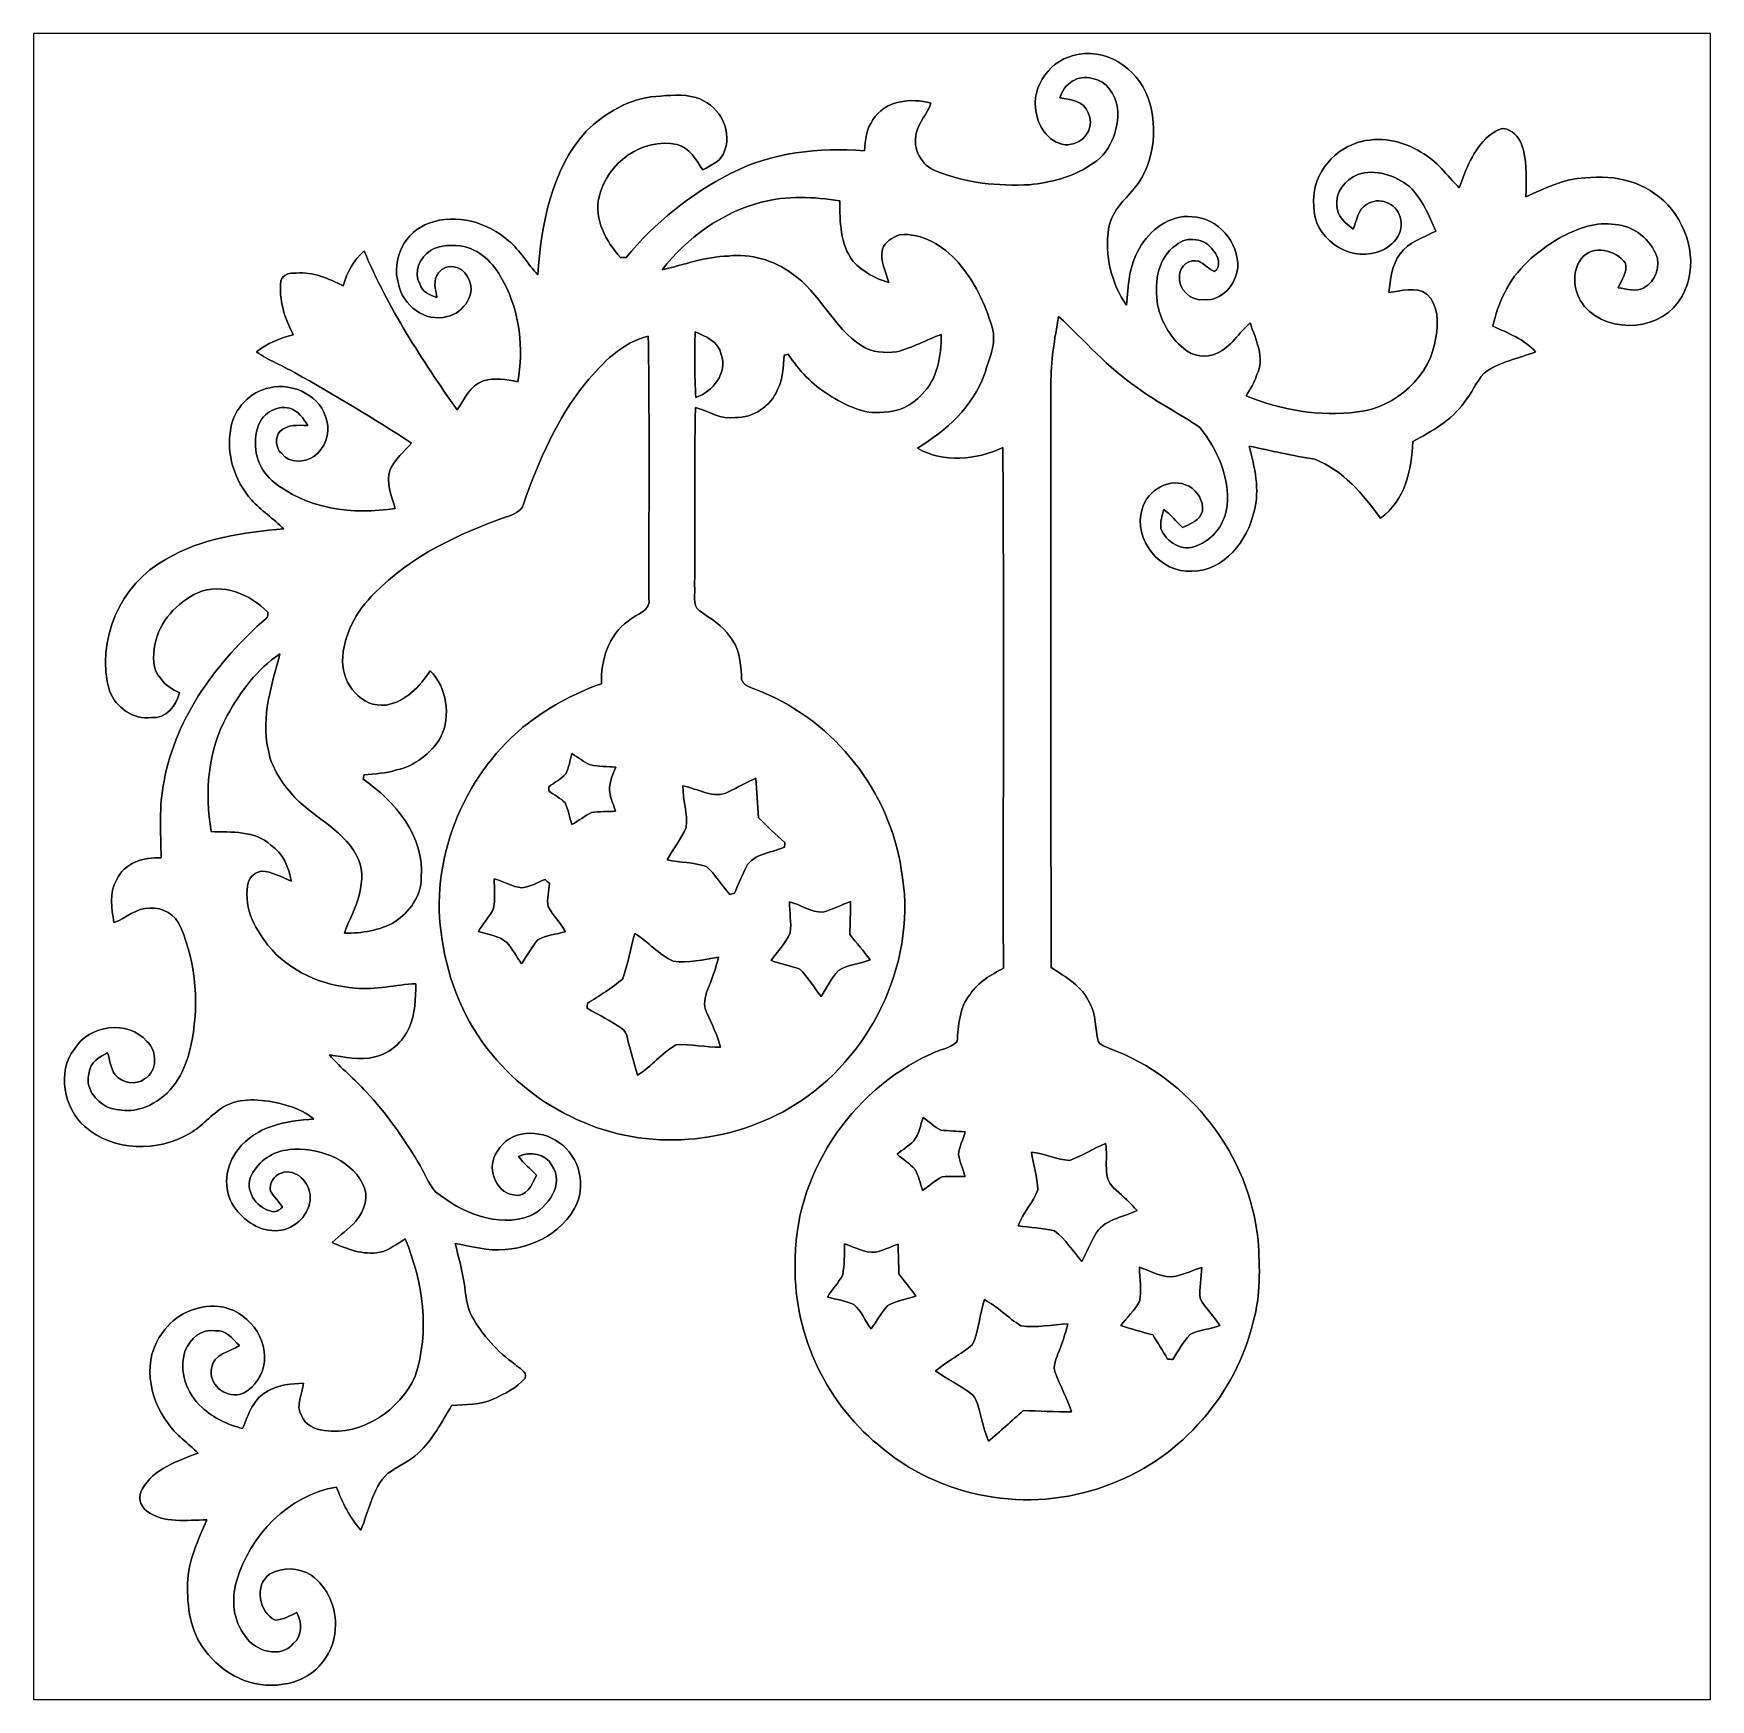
# Model space of a CAD drawing. Header units: centimetres. Extents: x -16.8 to 16.8, y -16.7 to 16.7.
import ezdxf

# ---------------------------------------------------------------- set-up
doc = ezdxf.new("R2010")
doc.units = ezdxf.units.CM
doc.header["$MEASUREMENT"] = 0
doc.layers.add('Layer 1', color=7, linetype='Continuous')

msp = doc.modelspace()

# ---------------------------------------------------------------- linework, layer by layer
at = {"layer": 'Layer 1', "color": 7}
for points, knots in [([(-16.77458, 16.66875), (-16.77458, 16.66875), (16.77458, 16.66875), (16.77458, 16.66875), (16.77458, 16.66875), (16.77458, 16.66875), (16.77458, -16.66875), (16.77458, -16.66875), (16.77458, -16.66875), (16.77458, -16.66875), (-16.77458, -16.66875), (-16.77458, -16.66875), (-16.77458, -16.66875), (-16.77458, -16.66875), (-16.77458, 16.66875), (-16.77458, 16.66875), (-16.77458, 16.66875), (-16.77458, 16.66875), (-16.77458, 16.66875), (-16.77458, 16.66875)], [0, 0, 0, 0, 0.16666667, 0.16666667, 0.16666667, 0.16666667, 0.33333333, 0.33333333, 0.33333333, 0.33333333, 0.5, 0.5, 0.5, 0.5, 0.66666667, 0.66666667, 0.66666667, 0.66666667, 1, 1, 1, 1]), ([(4.02519, 16.22778), (3.50097, 16.10042), (3.13478, 15.50458), (3.30835, 14.98247), (3.30835, 14.98247), (3.38878, 14.67273), (3.70628, 14.34677), (4.05095, 14.46953), (4.05095, 14.46953), (4.29507, 14.54785), (4.45876, 14.84066), (4.32329, 15.08372), (4.32329, 15.08372), (4.24286, 15.32502), (3.96804, 15.34266), (3.75814, 15.38393), (3.75814, 15.38393), (3.83364, 15.66016), (4.12785, 15.85736), (4.41184, 15.76952), (4.41184, 15.76952), (4.69618, 15.73036), (4.87398, 15.44073), (4.91243, 15.1765), (4.91243, 15.1765), (4.95124, 14.73341), (4.7565, 14.24764), (4.35363, 14.02786), (4.35363, 14.02786), (4.00085, 13.78514), (3.57046, 13.69519), (3.15313, 13.64156), (3.15313, 13.64156), (2.52307, 13.61687), (1.87396, 13.67049), (1.28658, 13.91673), (1.28658, 13.91673), (0.98778, 14.02009), (0.80786, 14.37181), (0.88512, 14.67697), (0.88512, 14.67697), (0.93028, 14.89922), (1.11266, 15.06044), (1.17828, 15.27351), (1.17828, 15.27351), (0.77576, 15.38993), (0.25365, 15.32819), (0.0187, 14.93943), (0.0187, 14.93943), (-0.11712, 14.76304), (-0.12806, 14.53374), (-0.15169, 14.32242), (-0.15169, 14.32242), (-1.06116, 14.39439), (-2.00801, 14.29032), (-2.82787, 13.86875), (-2.82787, 13.86875), (-3.62973, 13.45988), (-4.34622, 12.88133), (-4.91808, 12.186), (-4.91808, 12.186), (-4.9463, 12.186), (-5.00274, 12.18636), (-5.03096, 12.18636), (-5.03096, 12.18636), (-5.32271, 12.51303), (-5.56507, 12.94518), (-5.46065, 13.39921), (-5.46065, 13.39921), (-5.30684, 14.06772), (-4.59246, 14.60182), (-3.90066, 14.44625), (-3.90066, 14.44625), (-3.64631, 14.38981), (-3.52178, 14.13581), (-3.3842, 13.9386), (-3.3842, 13.9386), (-3.21345, 14.04232), (-2.99544, 14.12275), (-2.94287, 14.3383), (-2.94287, 14.3383), (-2.78941, 14.77751), (-3.09104, 15.26575), (-3.52319, 15.38605), (-3.52319, 15.38605), (-3.78389, 15.46578), (-4.06083, 15.42874), (-4.32717, 15.41074), (-4.32717, 15.41074), (-4.85881, 15.36418), (-5.34176, 15.0809), (-5.71782, 14.71436), (-5.71782, 14.71436), (-6.41914, 13.93225), (-6.62023, 12.8524), (-6.68267, 11.83781), (-6.68267, 11.83781), (-6.8894, 12.05618), (-7.03721, 12.32747), (-7.2704, 12.52114), (-7.2704, 12.52114), (-7.69549, 12.89156), (-8.31321, 13.07641), (-8.85754, 12.87604), (-8.85754, 12.87604), (-9.3405, 12.71341), (-9.62589, 12.14684), (-9.47244, 11.65825), (-9.47244, 11.65825), (-9.39341, 11.23033), (-8.93939, 10.88178), (-8.49912, 11.00526), (-8.49912, 11.00526), (-8.16963, 11.06946), (-7.87964, 11.49103), (-8.09378, 11.80253), (-8.09378, 11.80253), (-8.19891, 12.02584), (-8.52593, 12.08899), (-8.67022, 11.88014), (-8.67022, 11.88014), (-8.79651, 11.74044), (-8.72772, 11.54853), (-8.70338, 11.3859), (-8.70338, 11.3859), (-8.84626, 11.43247), (-9.00183, 11.49914), (-9.0484, 11.65895), (-9.0484, 11.65895), (-9.18316, 11.8932), (-9.04416, 12.18988), (-8.83426, 12.325), (-8.83426, 12.325), (-8.63706, 12.4527), (-8.38553, 12.44247), (-8.16293, 12.40543), (-8.16293, 12.40543), (-7.79568, 12.32359), (-7.52263, 12.01561), (-7.36565, 11.68682), (-7.36565, 11.68682), (-7.04074, 11.08287), (-6.97089, 10.36637), (-7.08413, 9.6961), (-7.08413, 9.6961), (-7.3092, 9.75642), (-7.55297, 9.78076), (-7.77981, 9.72009), (-7.77981, 9.72009), (-8.04369, 9.62025), (-8.15375, 9.35426), (-8.2991, 9.13659), (-8.2991, 9.13659), (-9.00818, 10.14166), (-9.68551, 11.18059), (-10.16176, 12.31935), (-10.16176, 12.31935), (-10.36884, 12.1345), (-10.50255, 11.88649), (-10.57875, 11.62226), (-10.57875, 11.62226), (-10.87261, 11.7602), (-11.18306, 11.91331), (-11.51819, 11.87097), (-11.51819, 11.87097), (-11.63391, 11.88861), (-11.79477, 11.85016), (-11.82546, 11.71963), (-11.82546, 11.71963), (-11.87168, 11.3411), (-11.75032, 10.97209), (-11.57817, 10.64084), (-11.57817, 10.64084), (-11.84451, 10.57451), (-12.09922, 10.46833), (-12.31583, 10.29582), (-12.31583, 10.29582), (-12.07064, 10.13142), (-11.79548, 10.0203), (-11.5383, 9.87707), (-11.5383, 9.87707), (-10.74879, 9.43151), (-9.96774, 8.96937), (-9.20997, 8.47125), (-9.20997, 8.47125), (-9.36131, 8.30404), (-9.54617, 8.15516), (-9.63718, 7.9442), (-9.63718, 7.9442), (-9.73384, 7.68526), (-9.6139, 7.41574), (-9.53664, 7.16597), (-9.53664, 7.16597), (-10.37943, 7.03227), (-11.32946, 7.15045), (-12.00044, 7.72089), (-12.00044, 7.72089), (-12.29995, 7.97031), (-12.40614, 8.39823), (-12.29325, 8.76688), (-12.29325, 8.76688), (-12.23433, 9.04804), (-11.92424, 9.2389), (-11.64625, 9.1694), (-11.64625, 9.1694), (-11.47974, 9.11789), (-11.37603, 8.96655), (-11.28677, 8.8265), (-11.28677, 8.8265), (-11.47339, 8.82685), (-11.70058, 8.85507), (-11.84557, 8.7062), (-11.84557, 8.7062), (-11.94682, 8.58167), (-11.93447, 8.36895), (-11.81029, 8.26276), (-11.81029, 8.26276), (-11.65507, 8.06626), (-11.36015, 8.07896), (-11.16542, 8.2042), (-11.16542, 8.2042), (-10.95128, 8.36859), (-10.83345, 8.65329), (-10.90648, 8.91928), (-10.90648, 8.91928), (-11.00808, 9.40541), (-11.58346, 9.69539), (-12.04807, 9.57862), (-12.04807, 9.57862), (-12.446, 9.50877), (-12.76138, 9.16164), (-12.827, 8.76864), (-12.827, 8.76864), (-12.92825, 8.25994), (-12.75433, 7.72372), (-12.41707, 7.33813), (-12.41707, 7.33813), (-12.2174, 7.12435), (-11.97469, 6.95819), (-11.76443, 6.75605), (-11.76443, 6.75605), (-12.57406, 6.68514), (-13.41367, 6.5786), (-14.12134, 6.14821), (-14.12134, 6.14821), (-15.03715, 5.66385), (-15.54268, 4.51309), (-15.25411, 3.51331), (-15.25411, 3.51331), (-15.12358, 3.18594), (-14.77574, 2.92135), (-14.41168, 2.98097), (-14.41168, 2.98097), (-14.12452, 2.95416), (-13.91532, 3.21945), (-13.85676, 3.4731), (-13.85676, 3.4731), (-13.99505, 3.54824), (-14.14074, 3.62514), (-14.23035, 3.76096), (-14.23035, 3.76096), (-14.40251, 3.94229), (-14.3824, 4.21181), (-14.34959, 4.43865), (-14.34959, 4.43865), (-14.26034, 4.90149), (-13.90932, 5.28355), (-13.48952, 5.4797), (-13.48952, 5.4797), (-12.99351, 5.68537), (-12.44141, 5.45006), (-12.08969, 5.08635), (-12.08969, 5.08635), (-12.08088, 5.04261), (-12.0837, 4.99251), (-12.12356, 4.96358), (-12.12356, 4.96358), (-13.09652, 4.11092), (-13.92308, 3.0039), (-14.16368, 1.7085), (-14.16368, 1.7085), (-14.27304, 1.20403), (-14.22365, 0.68686), (-14.22365, 0.17533), (-14.22365, 0.17533), (-14.56655, 0.18309), (-14.96589, 0.08008), (-15.11194, -0.27058), (-15.11194, -0.27058), (-15.27422, -0.52952), (-15.2079, -0.84173), (-15.16768, -1.12395), (-15.16768, -1.12395), (-14.92356, -1.03258), (-14.72071, -0.82762), (-14.4466, -0.83361), (-14.4466, -0.83361), (-14.18696, -0.81104), (-13.93719, -0.96802), (-13.83383, -1.20403), (-13.83383, -1.20403), (-13.51139, -1.95862), (-13.45353, -2.81623), (-13.6338, -3.61386), (-13.6338, -3.61386), (-13.72799, -4.06083), (-13.9633, -4.51838), (-14.38275, -4.73816), (-14.38275, -4.73816), (-14.65051, -4.90608), (-14.99976, -4.92266), (-15.29256, -4.81401), (-15.29256, -4.81401), (-15.54233, -4.69336), (-15.75223, -4.41501), (-15.66439, -4.12503), (-15.66439, -4.12503), (-15.65134, -3.92113), (-15.45519, -3.81), (-15.29327, -3.72816), (-15.29327, -3.72816), (-15.24847, -3.87562), (-15.2333, -4.04213), (-15.14158, -4.17195), (-15.14158, -4.17195), (-14.9987, -4.33529), (-14.73129, -4.38644), (-14.55173, -4.25062), (-14.55173, -4.25062), (-14.29173, -4.09751), (-14.29491, -3.69464), (-14.50693, -3.49956), (-14.50693, -3.49956), (-14.88934, -3.05999), (-15.66298, -3.17147), (-15.95826, -3.65443), (-15.95826, -3.65443), (-16.31315, -4.11727), (-16.16604, -4.82706), (-15.75047, -5.20241), (-15.75047, -5.20241), (-15.17826, -5.70689), (-14.28362, -5.72241), (-13.64262, -5.33717), (-13.64262, -5.33717), (-13.39497, -5.19324), (-13.2147, -4.96006), (-12.97129, -4.81013), (-12.97129, -4.81013), (-12.63403, -4.61469), (-12.22975, -4.6609), (-11.86462, -4.73393), (-11.86462, -4.73393), (-11.61662, -4.79989), (-11.35768, -4.87962), (-11.16542, -5.05883), (-11.16542, -5.05883), (-11.71434, -5.07824), (-12.32817, -5.19853), (-12.68095, -5.66279), (-12.68095, -5.66279), (-12.94201, -5.97676), (-12.99492, -6.46007), (-12.7695, -6.80649), (-12.7695, -6.80649), (-12.56594, -7.08872), (-12.24068, -7.32437), (-11.87485, -7.28416), (-11.87485, -7.28416), (-11.53548, -7.25734), (-11.24409, -6.95995), (-11.23703, -6.61705), (-11.23703, -6.61705), (-11.24091, -6.3313), (-11.51925, -6.02544), (-11.82158, -6.13375), (-11.82158, -6.13375), (-11.96622, -6.17855), (-12.06606, -6.34294), (-12.03254, -6.49393), (-12.03254, -6.49393), (-11.9761, -6.61741), (-11.85968, -6.6989), (-11.79513, -6.81743), (-11.79513, -6.81743), (-11.86145, -6.87811), (-11.938, -6.93843), (-12.04207, -6.89328), (-12.04207, -6.89328), (-12.33029, -6.81743), (-12.55995, -6.46289), (-12.41566, -6.1782), (-12.41566, -6.1782), (-12.27667, -5.89104), (-11.97222, -5.69489), (-11.65613, -5.66596), (-11.65613, -5.66596), (-11.10121, -5.61552), (-10.46586, -5.82859), (-10.18999, -6.344), (-10.18999, -6.344), (-10.05487, -6.58954), (-10.15224, -6.89892), (-10.32651, -7.10001), (-10.32651, -7.10001), (-10.47256, -7.25417), (-10.64648, -7.37835), (-10.80206, -7.52299), (-10.80206, -7.52299), (-10.50361, -7.65528), (-10.18117, -7.78228), (-9.84814, -7.72054), (-9.84814, -7.72054), (-9.65623, -7.68244), (-9.50595, -7.54662), (-9.34014, -7.45102), (-9.34014, -7.45102), (-8.98278, -8.31074), (-8.84202, -9.29922), (-9.13977, -10.19704), (-9.13977, -10.19704), (-9.44492, -10.87931), (-10.19669, -11.39507), (-10.95975, -11.2836), (-10.95975, -11.2836), (-11.14884, -11.27266), (-11.33969, -11.17106), (-11.41307, -10.98938), (-11.41307, -10.98938), (-11.54007, -10.78477), (-11.3986, -10.55441), (-11.37214, -10.33992), (-11.37214, -10.33992), (-11.61521, -10.3505), (-11.87027, -10.36108), (-12.08229, -10.49584), (-12.08229, -10.49584), (-12.38038, -10.6359), (-12.47458, -10.96892), (-12.59205, -11.24867), (-12.59205, -11.24867), (-12.88662, -11.16647), (-13.1759, -11.03665), (-13.40273, -10.82816), (-13.40273, -10.82816), (-13.71388, -10.54735), (-13.88004, -10.0905), (-13.73823, -9.6834), (-13.73823, -9.6834), (-13.64368, -9.45233), (-13.41049, -9.24031), (-13.14203, -9.29358), (-13.14203, -9.29358), (-12.91908, -9.25513), (-12.79454, -9.46044), (-12.65379, -9.58603), (-12.65379, -9.58603), (-12.85452, -9.71127), (-13.17766, -9.75854), (-13.21118, -10.03688), (-13.21118, -10.03688), (-13.27997, -10.35509), (-12.95541, -10.6299), (-12.65343, -10.56428), (-12.65343, -10.56428), (-12.40155, -10.49161), (-12.24527, -10.25313), (-12.17224, -10.01501), (-12.17224, -10.01501), (-12.04454, -9.44915), (-12.50915, -8.85931), (-13.07394, -8.80428), (-13.07394, -8.80428), (-13.50892, -8.76547), (-13.95483, -8.96655), (-14.19719, -9.33238), (-14.19719, -9.33238), (-14.60041, -9.85802), (-14.47412, -10.62778), (-14.09206, -11.12943), (-14.09206, -11.12943), (-13.93508, -11.37638), (-13.68319, -11.53513), (-13.47964, -11.73868), (-13.47964, -11.73868), (-13.89592, -11.89037), (-14.36476, -12.05477), (-14.60253, -12.45764), (-14.60253, -12.45764), (-14.68931, -12.59946), (-14.65121, -12.79666), (-14.51398, -12.89156), (-14.51398, -12.89156), (-14.17426, -13.15967), (-13.70436, -13.07394), (-13.30501, -13.075), (-13.30501, -13.075), (-13.4874, -13.47893), (-13.67755, -13.89486), (-13.69483, -14.34606), (-13.69483, -14.34606), (-13.70154, -14.80608), (-13.6458, -15.30632), (-13.34982, -15.67921), (-13.34982, -15.67921), (-13.00057, -16.16287), (-12.38744, -16.47155), (-11.78631, -16.3643), (-11.78631, -16.3643), (-11.23033, -16.3128), (-10.75514, -15.81891), (-10.73926, -15.25799), (-10.73926, -15.25799), (-10.70504, -14.85018), (-10.88073, -14.41838), (-11.2201, -14.18131), (-11.2201, -14.18131), (-11.46457, -14.02503), (-11.79971, -14.0141), (-12.05124, -14.15909), (-12.05124, -14.15909), (-12.36098, -14.3891), (-12.27279, -14.92321), (-11.93765, -15.07949), (-11.93765, -15.07949), (-11.78066, -15.07525), (-11.64696, -14.99306), (-11.51008, -14.92814), (-11.51008, -14.92814), (-11.40742, -15.12782), (-11.38379, -15.39346), (-11.57746, -15.55115), (-11.57746, -15.55115), (-11.84557, -15.85877), (-12.34087, -15.70426), (-12.54019, -15.3984), (-12.54019, -15.3984), (-12.78326, -15.0936), (-12.82136, -14.67344), (-12.71411, -14.30831), (-12.71411, -14.30831), (-12.4527, -13.38509), (-11.678, -12.58041), (-10.71351, -12.41884), (-10.71351, -12.41884), (-10.59533, -12.72752), (-10.45104, -13.03267), (-10.22526, -13.27856), (-10.22526, -13.27856), (-10.06722, -12.89579), (-10.00125, -12.4527), (-9.69328, -12.15002), (-9.69328, -12.15002), (-9.49078, -12.0082), (-9.25795, -11.90837), (-9.07662, -11.73727), (-9.07662, -11.73727), (-8.7884, -11.47269), (-8.60778, -11.1192), (-8.40987, -10.78724), (-8.40987, -10.78724), (-8.13153, -10.76431), (-7.83802, -10.77807), (-7.57802, -10.66165), (-7.57802, -10.66165), (-7.34766, -10.54911), (-7.10706, -10.43658), (-6.93738, -10.23655), (-6.93738, -10.23655), (-6.89363, -10.09967), (-7.07002, -10.03935), (-7.14199, -9.96386), (-7.14199, -9.96386), (-7.49582, -9.70915), (-7.79533, -9.3786), (-8.00629, -8.99689), (-8.00629, -8.99689), (-8.11848, -8.79334), (-8.12306, -8.55345), (-8.16222, -8.33049), (-8.16222, -8.33049), (-8.1975, -8.06238), (-8.27758, -7.80344), (-8.33896, -7.54098), (-8.33896, -7.54098), (-8.13435, -7.58014), (-7.9315, -7.63023), (-7.72478, -7.65845), (-7.72478, -7.65845), (-7.05097, -7.73994), (-6.29991, -7.46019), (-5.95595, -6.85024), (-5.95595, -6.85024), (-5.69877, -6.41597), (-5.84518, -5.80249), (-6.26357, -5.52344), (-6.26357, -5.52344), (-6.62834, -5.24686), (-7.25593, -5.26062), (-7.49371, -5.69877), (-7.49371, -5.69877), (-7.71948, -5.99017), (-7.55333, -6.51616), (-7.17409, -6.57049), (-7.17409, -6.57049), (-6.91797, -6.64139), (-6.79062, -6.36341), (-6.71442, -6.17643), (-6.71442, -6.17643), (-6.83613, -6.0519), (-6.96877, -5.93901), (-7.07461, -5.80072), (-7.07461, -5.80072), (-6.84459, -5.69771), (-6.52815, -5.73864), (-6.40503, -5.98135), (-6.40503, -5.98135), (-6.14363, -6.35882), (-6.48688, -6.8266), (-6.83683, -6.99135), (-6.83683, -6.99135), (-7.50006, -7.24041), (-8.21302, -6.92573), (-8.7316, -6.50946), (-8.7316, -6.50946), (-8.88824, -6.33483), (-8.96197, -6.10623), (-9.08332, -5.90868), (-9.08332, -5.90868), (-9.38848, -5.41443), (-9.71832, -4.93148), (-10.11908, -4.50956), (-10.11908, -4.50956), (-10.35297, -4.25238), (-10.62778, -4.03613), (-10.85321, -3.77155), (-10.85321, -3.77155), (-10.55229, -3.804), (-10.24784, -3.89572), (-9.94692, -3.80788), (-9.94692, -3.80788), (-9.63859, -3.75038), (-9.39094, -3.50414), (-9.26218, -3.22756), (-9.26218, -3.22756), (-9.12636, -2.95592), (-9.14118, -2.64125), (-9.12319, -2.34668), (-9.12319, -2.34668), (-9.52994, -2.35867), (-9.92928, -2.48214), (-10.33815, -2.43276), (-10.33815, -2.43276), (-10.99961, -2.38231), (-11.66813, -2.10291), (-12.08476, -1.57127), (-12.08476, -1.57127), (-12.36592, -1.22096), (-12.59805, -0.762), (-12.47105, -0.30127), (-12.47105, -0.30127), (-12.44283, -0.18415), (-12.32394, -0.12665), (-12.21987, -0.09102), (-12.21987, -0.09102), (-12.00256, -0.09878), (-11.81382, -0.21167), (-11.61768, -0.29034), (-11.61768, -0.29034), (-11.67024, -0.01411), (-11.78172, 0.26423), (-12.02408, 0.42757), (-12.02408, 0.42757), (-12.34369, 0.72954), (-12.81889, 0.6791), (-13.22176, 0.69885), (-13.22176, 0.69885), (-13.35123, 1.47743), (-13.2909, 2.31881), (-12.90038, 3.01872), (-12.90038, 3.01872), (-12.63791, 3.4925), (-12.30101, 3.95076), (-11.84557, 4.25485), (-11.84557, 4.25485), (-12.01138, 3.63396), (-12.22128, 2.99896), (-12.08264, 2.34809), (-12.08264, 2.34809), (-12.02443, 2.0126), (-11.8431, 1.71803), (-11.62015, 1.4672), (-11.62015, 1.4672), (-11.2335, 1.00295), (-10.61191, 0.77858), (-10.31769, 0.23036), (-10.31769, 0.23036), (-10.17023, -0.00035), (-10.19351, -0.29139), (-10.25172, -0.54681), (-10.25172, -0.54681), (-10.30887, -0.82479), (-10.46939, -1.06539), (-10.55123, -1.33491), (-10.55123, -1.33491), (-10.20516, -1.33985), (-9.84814, -1.27917), (-9.5437, -1.10843), (-9.5437, -1.10843), (-9.25724, -0.90699), (-9.01312, -0.59443), (-9.01665, -0.22825), (-9.01665, -0.22825), (-8.95174, 0.60219), (-9.53841, 1.30281), (-10.18011, 1.74978), (-10.18011, 1.74978), (-10.17517, 1.77024), (-10.16529, 1.81151), (-10.16035, 1.83233), (-10.16035, 1.83233), (-9.94269, 1.85773), (-9.72079, 1.86408), (-9.51018, 1.93111), (-9.51018, 1.93111), (-9.14012, 2.01471), (-8.81556, 2.26801), (-8.6233, 2.59151), (-8.6233, 2.59151), (-8.42786, 3.01766), (-8.49806, 3.58387), (-8.84096, 3.91795), (-8.84096, 3.91795), (-9.0424, 3.6008), (-9.33556, 3.29318), (-9.72079, 3.23144), (-9.72079, 3.23144), (-10.21186, 3.17077), (-10.59603, 3.64878), (-10.59215, 4.10986), (-10.59215, 4.10986), (-10.58369, 4.63233), (-10.31416, 5.11034), (-9.95116, 5.47088), (-9.95116, 5.47088), (-9.22867, 6.20395), (-8.27758, 6.66115), (-7.31626, 6.99594), (-7.31626, 6.99594), (-7.1822, 7.03933), (-7.01675, 7.09895), (-6.97336, 7.25099), (-6.97336, 7.25099), (-6.67561, 8.11212), (-6.30096, 8.96267), (-5.72805, 9.67881), (-5.72805, 9.67881), (-5.39009, 10.07463), (-5.00309, 10.48985), (-4.47534, 10.61156), (-4.47534, 10.61156), (-4.45029, 8.86777), (-4.46264, 7.12294), (-4.46652, 5.37916), (-4.46652, 5.37916), (-4.40055, 5.09376), (-4.72899, 5.06095), (-4.87715, 4.91137), (-4.87715, 4.91137), (-5.27614, 4.63303), (-5.42396, 4.12468), (-5.41373, 3.65795), (-5.41373, 3.65795), (-5.9817, 3.45969), (-6.51545, 3.16618), (-6.98288, 2.78624), (-6.98288, 2.78624), (-8.19856, 1.77024), (-8.86425, 0.10231), (-8.60037, -1.46967), (-8.60037, -1.46967), (-8.47478, -2.30011), (-8.14811, -3.11221), (-7.60307, -3.75779), (-7.60307, -3.75779), (-7.11588, -4.35681), (-6.47453, -4.82917), (-5.76121, -5.1248), (-5.76121, -5.1248), (-4.36316, -5.72558), (-2.67476, -5.52803), (-1.41534, -4.68771), (-1.41534, -4.68771), (0.05927, -3.69252), (0.9144, -1.81786), (0.58526, -0.05221), (0.58526, -0.05221), (0.35137, 1.50142), (-0.74436, 2.88608), (-2.19181, 3.48933), (-2.19181, 3.48933), (-2.34703, 3.57434), (-2.63843, 3.58493), (-2.61197, 3.82376), (-2.61197, 3.82376), (-2.62925, 4.09469), (-2.65924, 4.38609), (-2.84374, 4.60093), (-2.84374, 4.60093), (-2.99085, 4.83376), (-3.24273, 4.96006), (-3.45581, 5.12092), (-3.45581, 5.12092), (-3.6128, 5.23663), (-3.52108, 5.46594), (-3.55036, 5.62645), (-3.55036, 5.62645), (-3.53378, 6.81355), (-3.56553, 8.00135), (-3.52919, 9.18845), (-3.52919, 9.18845), (-3.2699, 9.10449), (-3.02013, 8.94221), (-2.73509, 8.98313), (-2.73509, 8.98313), (-2.37455, 8.97431), (-2.026, 9.21279), (-1.88807, 9.54264), (-1.88807, 9.54264), (-1.77553, 9.7536), (-1.78082, 9.99913), (-1.75719, 10.2302), (-1.75719, 10.2302), (-1.73743, 10.2362), (-1.69792, 10.24819), (-1.67816, 10.25419), (-1.67816, 10.25419), (-1.46368, 9.93246), (-1.19803, 9.63895), (-0.86395, 9.43786), (-0.86395, 9.43786), (-0.54151, 9.23431), (-0.16686, 9.03958), (0.22825, 9.09002), (0.22825, 9.09002), (0.51964, 9.09567), (0.8061, 9.22267), (0.99483, 9.44704), (0.99483, 9.44704), (1.3148, 9.75184), (1.38642, 10.22209), (1.38501, 10.64331), (1.38501, 10.64331), (1.08126, 10.54347), (0.80433, 10.36884), (0.49001, 10.30146), (0.49001, 10.30146), (0.25541, 10.27289), (-0.00071, 10.28312), (-0.20391, 10.41612), (-0.20391, 10.41612), (-0.78317, 10.78724), (-1.03858, 11.48397), (-1.6062, 11.86886), (-1.6062, 11.86886), (-1.96744, 12.13379), (-2.42641, 12.26996), (-2.87408, 12.21634), (-2.87408, 12.21634), (-3.33093, 12.20505), (-3.76061, 12.04348), (-4.19982, 11.94012), (-4.19982, 11.94012), (-3.70487, 12.58288), (-3.00637, 13.08594), (-2.21615, 13.29196), (-2.21615, 13.29196), (-1.70392, 13.42954), (-1.16381, 13.40273), (-0.64417, 13.32089), (-0.64417, 13.32089), (-0.63994, 12.90743), (-0.64241, 12.45517), (-0.37783, 12.1098), (-0.37783, 12.1098), (-0.18697, 11.9066), (0.06562, 11.75561), (0.33726, 11.68753), (0.33726, 11.68753), (0.28187, 11.90625), (0.14605, 12.11474), (0.20884, 12.3504), (0.20884, 12.3504), (0.25435, 12.50456), (0.41169, 12.59029), (0.55174, 12.64356), (0.55174, 12.64356), (1.01, 12.68554), (1.4291, 12.42307), (1.7212, 12.09216), (1.7212, 12.09216), (2.04294, 11.71787), (2.26589, 11.26561), (2.40277, 10.79324), (2.40277, 10.79324), (2.5019, 10.47715), (2.33962, 10.15083), (2.25143, 9.85167), (2.25143, 9.85167), (2.01718, 9.20291), (1.48802, 8.71749), (0.90699, 8.37247), (0.90699, 8.37247), (1.43087, 8.06626), (2.0828, 8.13752), (2.6162, 8.38165), (2.6162, 8.38165), (2.64513, 4.91067), (2.61902, 1.43933), (2.6289, -2.032), (2.6289, -2.032), (2.38019, -2.17135), (2.12019, -2.31105), (1.96215, -2.56046), (1.96215, -2.56046), (1.74343, -2.82328), (1.7332, -3.18206), (1.7018, -3.50449), (1.7018, -3.50449), (1.56669, -3.64137), (1.34303, -3.66219), (1.17651, -3.75285), (1.17651, -3.75285), (-0.43956, -4.48733), (-1.57833, -6.20324), (-1.53776, -7.99077), (-1.53776, -7.99077), (-1.56069, -9.39906), (-0.88583, -10.79923), (0.23036, -11.65825), (0.23036, -11.65825), (1.48026, -12.69682), (3.30094, -12.95717), (4.80272, -12.34722), (4.80272, -12.34722), (6.19689, -11.81347), (7.28063, -10.55793), (7.62847, -9.10872), (7.62847, -9.10872), (7.77381, -8.57991), (7.76358, -8.0264), (7.72301, -7.48453), (7.72301, -7.48453), (7.56109, -5.78414), (6.36164, -4.22663), (4.75474, -3.64384), (4.75474, -3.64384), (4.67395, -3.60433), (4.56918, -3.5814), (4.52332, -3.49709), (4.52332, -3.49709), (4.4644, -3.24485), (4.4891, -2.96545), (4.35751, -2.73403), (4.35751, -2.73403), (4.21076, -2.39924), (3.87597, -2.21298), (3.58422, -2.02142), (3.58422, -2.02142), (3.57611, 1.86866), (3.58281, 5.75874), (3.58069, 9.64882), (3.58069, 9.64882), (3.57187, 10.10744), (3.65478, 10.55864), (3.73204, 11.00843), (3.73204, 11.00843), (4.25203, 10.52654), (4.71664, 9.97726), (5.31142, 9.58039), (5.31142, 9.58039), (5.70547, 9.27982), (6.15738, 9.06745), (6.56202, 8.78487), (6.56202, 8.78487), (6.90633, 8.34566), (7.16209, 7.78969), (7.10283, 7.21819), (7.10283, 7.21819), (7.07425, 6.86506), (6.82343, 6.54121), (6.49429, 6.41809), (6.49429, 6.41809), (6.21065, 6.28579), (5.8801, 6.49464), (5.77991, 6.76698), (5.77991, 6.76698), (5.76016, 6.89398), (5.80849, 7.02169), (5.8353, 7.14446), (5.8353, 7.14446), (5.97429, 7.03933), (6.08753, 6.90704), (6.21171, 6.78497), (6.21171, 6.78497), (6.36905, 6.84601), (6.56414, 6.93173), (6.61176, 7.11165), (6.61176, 7.11165), (6.63469, 7.31802), (6.51475, 7.51134), (6.33906, 7.60871), (6.33906, 7.60871), (5.98029, 7.80944), (5.49557, 7.53251), (5.4035, 7.1501), (5.4035, 7.1501), (5.22182, 6.54544), (5.77074, 5.8614), (6.40151, 5.90832), (6.40151, 5.90832), (7.05026, 5.91397), (7.51276, 6.51898), (7.64399, 7.10706), (7.64399, 7.10706), (7.7657, 7.54133), (7.65563, 7.99077), (7.54415, 8.41446), (7.54415, 8.41446), (7.9816, 8.32132), (8.41692, 8.21725), (8.85896, 8.14952), (8.85896, 8.14952), (9.41987, 7.93044), (9.83192, 7.4489), (10.17023, 6.96771), (10.17023, 6.96771), (10.65601, 7.3085), (10.80276, 7.94526), (10.82146, 8.50547), (10.82146, 8.50547), (11.20211, 8.7062), (11.59051, 8.92951), (11.84734, 9.28476), (11.84734, 9.28476), (11.99762, 9.46891), (12.08617, 9.6968), (12.24597, 9.87319), (12.24597, 9.87319), (12.54936, 10.09862), (12.92895, 10.16811), (13.27644, 10.29899), (13.27644, 10.29899), (13.05101, 10.55229), (12.72364, 10.67329), (12.42307, 10.81299), (12.42307, 10.81299), (12.47634, 11.04159), (12.54407, 11.26772), (12.65273, 11.47621), (12.65273, 11.47621), (12.88239, 11.95105), (13.29725, 12.30877), (13.74493, 12.57194), (13.74493, 12.57194), (14.06631, 12.74621), (14.42297, 12.89509), (14.79797, 12.85346), (14.79797, 12.85346), (15.17438, 12.85205), (15.53281, 12.60228), (15.68168, 12.26009), (15.68168, 12.26009), (15.79457, 12.01596), (15.67145, 11.70905), (15.44355, 11.57817), (15.44355, 11.57817), (15.2841, 11.48786), (15.09536, 11.55665), (14.92709, 11.58311), (14.92709, 11.58311), (15.00046, 11.73727), (15.11229, 11.88755), (15.07666, 12.071), (15.07666, 12.071), (14.87487, 12.33699), (14.42473, 12.46329), (14.19084, 12.16201), (14.19084, 12.16201), (13.97706, 11.8872), (14.04197, 11.4741), (14.24834, 11.21375), (14.24834, 11.21375), (14.75422, 10.62637), (15.83866, 10.72198), (16.20767, 11.41236), (16.20767, 11.41236), (16.53928, 11.99656), (16.36289, 12.76279), (15.9198, 13.23904), (15.9198, 13.23904), (15.5067, 13.69201), (14.86288, 13.85605), (14.26951, 13.77879), (14.26951, 13.77879), (13.84088, 13.77209), (13.46482, 13.56889), (13.08382, 13.40167), (13.08382, 13.40167), (13.08806, 13.71388), (13.10464, 14.03103), (13.03196, 14.33759), (13.03196, 14.33759), (12.99175, 14.49564), (12.9092, 14.65792), (12.75397, 14.73024), (12.75397, 14.73024), (12.60792, 14.82725), (12.45235, 14.70025), (12.33523, 14.6177), (12.33523, 14.6177), (12.03149, 14.34712), (11.87838, 13.95518), (11.74997, 13.57877), (11.74997, 13.57877), (11.50267, 13.82748), (11.29594, 14.12628), (10.98091, 14.29632), (10.98091, 14.29632), (10.60909, 14.52915), (10.13954, 14.61911), (9.71515, 14.48611), (9.71515, 14.48611), (9.18527, 14.32454), (8.7757, 13.77632), (8.84167, 13.21294), (8.84167, 13.21294), (8.82438, 12.59346), (9.519, 12.09922), (10.10497, 12.29431), (10.10497, 12.29431), (10.39777, 12.36804), (10.67294, 12.68412), (10.56393, 12.99598), (10.56393, 12.99598), (10.49584, 13.27503), (10.1286, 13.41684), (9.89506, 13.24645), (9.89506, 13.24645), (9.71973, 13.14591), (9.69892, 12.92542), (9.62872, 12.75539), (9.62872, 12.75539), (9.48231, 12.87216), (9.30169, 13.00621), (9.30169, 13.21153), (9.30169, 13.21153), (9.26042, 13.49375), (9.4682, 13.74563), (9.71867, 13.84547), (9.71867, 13.84547), (10.07004, 13.97071), (10.46903, 13.82889), (10.7509, 13.6077), (10.7509, 13.6077), (11.00561, 13.36569), (11.14002, 13.03267), (11.2776, 12.71623), (11.2776, 12.71623), (11.0303, 12.58111), (10.73714, 12.49609), (10.56428, 12.25973), (10.56428, 12.25973), (10.40165, 12.03537), (10.37061, 11.75279), (10.3378, 11.48609), (10.3378, 11.48609), (10.58227, 11.51326), (10.88214, 11.61662), (11.10227, 11.45505), (11.10227, 11.45505), (11.33016, 11.23844), (11.33546, 10.87543), (11.28324, 10.58721), (11.28324, 10.58721), (11.17388, 9.81075), (10.48526, 9.18598), (9.71479, 9.09567), (9.71479, 9.09567), (8.95985, 9.00571), (8.18691, 9.12601), (7.48594, 9.4167), (7.48594, 9.4167), (7.56144, 9.55146), (7.6514, 9.68022), (7.69549, 9.83051), (7.69549, 9.83051), (7.86871, 10.17658), (7.67644, 10.55123), (7.56356, 10.88108), (7.56356, 10.88108), (7.34095, 10.68035), (7.18679, 10.40095), (6.90492, 10.27218), (6.90492, 10.27218), (6.68972, 10.16353), (6.41667, 10.20692), (6.2357, 10.36355), (6.2357, 10.36355), (5.95277, 10.60203), (5.75733, 10.94387), (5.70265, 11.31076), (5.70265, 11.31076), (5.65538, 11.71575), (5.7217, 12.18741), (6.08436, 12.43647), (6.08436, 12.43647), (6.29567, 12.62627), (6.67526, 12.56771), (6.8259, 12.32888), (6.8259, 12.32888), (6.92926, 12.21987), (6.99629, 12.00679), (6.85165, 11.90413), (6.85165, 11.90413), (6.73382, 11.95176), (6.65445, 12.06112), (6.53768, 12.11051), (6.53768, 12.11051), (6.36235, 12.16977), (6.15386, 12.01914), (6.15456, 11.83746), (6.15456, 11.83746), (6.11082, 11.55912), (6.37434, 11.30406), (6.64951, 11.34357), (6.64951, 11.34357), (7.00334, 11.31076), (7.28204, 11.65542), (7.31591, 11.97963), (7.31591, 11.97963), (7.34519, 12.48869), (6.91832, 12.98152), (6.40362, 13.00339), (6.40362, 13.00339), (5.95595, 13.0489), (5.55519, 12.73492), (5.3467, 12.3631), (5.3467, 12.3631), (5.13927, 12.02408), (5.12657, 11.61627), (5.09199, 11.2328), (5.09199, 11.2328), (4.77979, 11.66954), (4.65914, 12.23645), (4.73322, 12.76491), (4.73322, 12.76491), (4.77379, 13.04607), (4.97593, 13.26374), (5.15902, 13.46764), (5.15902, 13.46764), (5.64303, 13.96541), (5.74887, 14.75599), (5.5185, 15.39452), (5.5185, 15.39452), (5.31036, 15.97977), (4.64326, 16.4151), (4.02519, 16.22778)], [0, 0, 0, 0, 0.00314465, 0.00314465, 0.00314465, 0.00314465, 0.00628931, 0.00628931, 0.00628931, 0.00628931, 0.00943396, 0.00943396, 0.00943396, 0.00943396, 0.01257862, 0.01257862, 0.01257862, 0.01257862, 0.01572327, 0.01572327, 0.01572327, 0.01572327, 0.01886792, 0.01886792, 0.01886792, 0.01886792, 0.02201258, 0.02201258, 0.02201258, 0.02201258, 0.02515723, 0.02515723, 0.02515723, 0.02515723, 0.02830189, 0.02830189, 0.02830189, 0.02830189, 0.03144654, 0.03144654, 0.03144654, 0.03144654, 0.03459119, 0.03459119, 0.03459119, 0.03459119, 0.03773585, 0.03773585, 0.03773585, 0.03773585, 0.0408805, 0.0408805, 0.0408805, 0.0408805, 0.04402516, 0.04402516, 0.04402516, 0.04402516, 0.04716981, 0.04716981, 0.04716981, 0.04716981, 0.05031447, 0.05031447, 0.05031447, 0.05031447, 0.05345912, 0.05345912, 0.05345912, 0.05345912, 0.05660377, 0.05660377, 0.05660377, 0.05660377, 0.05974843, 0.05974843, 0.05974843, 0.05974843, 0.06289308, 0.06289308, 0.06289308, 0.06289308, 0.06603774, 0.06603774, 0.06603774, 0.06603774, 0.06918239, 0.06918239, 0.06918239, 0.06918239, 0.07232704, 0.07232704, 0.07232704, 0.07232704, 0.0754717, 0.0754717, 0.0754717, 0.0754717, 0.07861635, 0.07861635, 0.07861635, 0.07861635, 0.08176101, 0.08176101, 0.08176101, 0.08176101, 0.08490566, 0.08490566, 0.08490566, 0.08490566, 0.08805031, 0.08805031, 0.08805031, 0.08805031, 0.09119497, 0.09119497, 0.09119497, 0.09119497, 0.09433962, 0.09433962, 0.09433962, 0.09433962, 0.09748428, 0.09748428, 0.09748428, 0.09748428, 0.10062893, 0.10062893, 0.10062893, 0.10062893, 0.10377358, 0.10377358, 0.10377358, 0.10377358, 0.10691824, 0.10691824, 0.10691824, 0.10691824, 0.11006289, 0.11006289, 0.11006289, 0.11006289, 0.11320755, 0.11320755, 0.11320755, 0.11320755, 0.1163522, 0.1163522, 0.1163522, 0.1163522, 0.11949686, 0.11949686, 0.11949686, 0.11949686, 0.12264151, 0.12264151, 0.12264151, 0.12264151, 0.12578616, 0.12578616, 0.12578616, 0.12578616, 0.12893082, 0.12893082, 0.12893082, 0.12893082, 0.13207547, 0.13207547, 0.13207547, 0.13207547, 0.13522013, 0.13522013, 0.13522013, 0.13522013, 0.13836478, 0.13836478, 0.13836478, 0.13836478, 0.14150943, 0.14150943, 0.14150943, 0.14150943, 0.14465409, 0.14465409, 0.14465409, 0.14465409, 0.14779874, 0.14779874, 0.14779874, 0.14779874, 0.1509434, 0.1509434, 0.1509434, 0.1509434, 0.15408805, 0.15408805, 0.15408805, 0.15408805, 0.1572327, 0.1572327, 0.1572327, 0.1572327, 0.16037736, 0.16037736, 0.16037736, 0.16037736, 0.16352201, 0.16352201, 0.16352201, 0.16352201, 0.16666667, 0.16666667, 0.16666667, 0.16666667, 0.16981132, 0.16981132, 0.16981132, 0.16981132, 0.17295597, 0.17295597, 0.17295597, 0.17295597, 0.17610063, 0.17610063, 0.17610063, 0.17610063, 0.17924528, 0.17924528, 0.17924528, 0.17924528, 0.18238994, 0.18238994, 0.18238994, 0.18238994, 0.18553459, 0.18553459, 0.18553459, 0.18553459, 0.18867925, 0.18867925, 0.18867925, 0.18867925, 0.1918239, 0.1918239, 0.1918239, 0.1918239, 0.19496855, 0.19496855, 0.19496855, 0.19496855, 0.19811321, 0.19811321, 0.19811321, 0.19811321, 0.20125786, 0.20125786, 0.20125786, 0.20125786, 0.20440252, 0.20440252, 0.20440252, 0.20440252, 0.20754717, 0.20754717, 0.20754717, 0.20754717, 0.21069182, 0.21069182, 0.21069182, 0.21069182, 0.21383648, 0.21383648, 0.21383648, 0.21383648, 0.21698113, 0.21698113, 0.21698113, 0.21698113, 0.22012579, 0.22012579, 0.22012579, 0.22012579, 0.22327044, 0.22327044, 0.22327044, 0.22327044, 0.22641509, 0.22641509, 0.22641509, 0.22641509, 0.22955975, 0.22955975, 0.22955975, 0.22955975, 0.2327044, 0.2327044, 0.2327044, 0.2327044, 0.23584906, 0.23584906, 0.23584906, 0.23584906, 0.23899371, 0.23899371, 0.23899371, 0.23899371, 0.24213836, 0.24213836, 0.24213836, 0.24213836, 0.24528302, 0.24528302, 0.24528302, 0.24528302, 0.24842767, 0.24842767, 0.24842767, 0.24842767, 0.25157233, 0.25157233, 0.25157233, 0.25157233, 0.25471698, 0.25471698, 0.25471698, 0.25471698, 0.25786164, 0.25786164, 0.25786164, 0.25786164, 0.26100629, 0.26100629, 0.26100629, 0.26100629, 0.26415094, 0.26415094, 0.26415094, 0.26415094, 0.2672956, 0.2672956, 0.2672956, 0.2672956, 0.27044025, 0.27044025, 0.27044025, 0.27044025, 0.27358491, 0.27358491, 0.27358491, 0.27358491, 0.27672956, 0.27672956, 0.27672956, 0.27672956, 0.27987421, 0.27987421, 0.27987421, 0.27987421, 0.28301887, 0.28301887, 0.28301887, 0.28301887, 0.28616352, 0.28616352, 0.28616352, 0.28616352, 0.28930818, 0.28930818, 0.28930818, 0.28930818, 0.29245283, 0.29245283, 0.29245283, 0.29245283, 0.29559748, 0.29559748, 0.29559748, 0.29559748, 0.29874214, 0.29874214, 0.29874214, 0.29874214, 0.30188679, 0.30188679, 0.30188679, 0.30188679, 0.30503145, 0.30503145, 0.30503145, 0.30503145, 0.3081761, 0.3081761, 0.3081761, 0.3081761, 0.31132075, 0.31132075, 0.31132075, 0.31132075, 0.31446541, 0.31446541, 0.31446541, 0.31446541, 0.31761006, 0.31761006, 0.31761006, 0.31761006, 0.32075472, 0.32075472, 0.32075472, 0.32075472, 0.32389937, 0.32389937, 0.32389937, 0.32389937, 0.32704403, 0.32704403, 0.32704403, 0.32704403, 0.33018868, 0.33018868, 0.33018868, 0.33018868, 0.33333333, 0.33333333, 0.33333333, 0.33333333, 0.33647799, 0.33647799, 0.33647799, 0.33647799, 0.33962264, 0.33962264, 0.33962264, 0.33962264, 0.3427673, 0.3427673, 0.3427673, 0.3427673, 0.34591195, 0.34591195, 0.34591195, 0.34591195, 0.3490566, 0.3490566, 0.3490566, 0.3490566, 0.35220126, 0.35220126, 0.35220126, 0.35220126, 0.35534591, 0.35534591, 0.35534591, 0.35534591, 0.35849057, 0.35849057, 0.35849057, 0.35849057, 0.36163522, 0.36163522, 0.36163522, 0.36163522, 0.36477987, 0.36477987, 0.36477987, 0.36477987, 0.36792453, 0.36792453, 0.36792453, 0.36792453, 0.37106918, 0.37106918, 0.37106918, 0.37106918, 0.37421384, 0.37421384, 0.37421384, 0.37421384, 0.37735849, 0.37735849, 0.37735849, 0.37735849, 0.38050314, 0.38050314, 0.38050314, 0.38050314, 0.3836478, 0.3836478, 0.3836478, 0.3836478, 0.38679245, 0.38679245, 0.38679245, 0.38679245, 0.38993711, 0.38993711, 0.38993711, 0.38993711, 0.39308176, 0.39308176, 0.39308176, 0.39308176, 0.39622642, 0.39622642, 0.39622642, 0.39622642, 0.39937107, 0.39937107, 0.39937107, 0.39937107, 0.40251572, 0.40251572, 0.40251572, 0.40251572, 0.40566038, 0.40566038, 0.40566038, 0.40566038, 0.40880503, 0.40880503, 0.40880503, 0.40880503, 0.41194969, 0.41194969, 0.41194969, 0.41194969, 0.41509434, 0.41509434, 0.41509434, 0.41509434, 0.41823899, 0.41823899, 0.41823899, 0.41823899, 0.42138365, 0.42138365, 0.42138365, 0.42138365, 0.4245283, 0.4245283, 0.4245283, 0.4245283, 0.42767296, 0.42767296, 0.42767296, 0.42767296, 0.43081761, 0.43081761, 0.43081761, 0.43081761, 0.43396226, 0.43396226, 0.43396226, 0.43396226, 0.43710692, 0.43710692, 0.43710692, 0.43710692, 0.44025157, 0.44025157, 0.44025157, 0.44025157, 0.44339623, 0.44339623, 0.44339623, 0.44339623, 0.44654088, 0.44654088, 0.44654088, 0.44654088, 0.44968553, 0.44968553, 0.44968553, 0.44968553, 0.45283019, 0.45283019, 0.45283019, 0.45283019, 0.45597484, 0.45597484, 0.45597484, 0.45597484, 0.4591195, 0.4591195, 0.4591195, 0.4591195, 0.46226415, 0.46226415, 0.46226415, 0.46226415, 0.46540881, 0.46540881, 0.46540881, 0.46540881, 0.46855346, 0.46855346, 0.46855346, 0.46855346, 0.47169811, 0.47169811, 0.47169811, 0.47169811, 0.47484277, 0.47484277, 0.47484277, 0.47484277, 0.47798742, 0.47798742, 0.47798742, 0.47798742, 0.48113208, 0.48113208, 0.48113208, 0.48113208, 0.48427673, 0.48427673, 0.48427673, 0.48427673, 0.48742138, 0.48742138, 0.48742138, 0.48742138, 0.49056604, 0.49056604, 0.49056604, 0.49056604, 0.49371069, 0.49371069, 0.49371069, 0.49371069, 0.49685535, 0.49685535, 0.49685535, 0.49685535, 0.5, 0.5, 0.5, 0.5, 0.50314465, 0.50314465, 0.50314465, 0.50314465, 0.50628931, 0.50628931, 0.50628931, 0.50628931, 0.50943396, 0.50943396, 0.50943396, 0.50943396, 0.51257862, 0.51257862, 0.51257862, 0.51257862, 0.51572327, 0.51572327, 0.51572327, 0.51572327, 0.51886792, 0.51886792, 0.51886792, 0.51886792, 0.52201258, 0.52201258, 0.52201258, 0.52201258, 0.52515723, 0.52515723, 0.52515723, 0.52515723, 0.52830189, 0.52830189, 0.52830189, 0.52830189, 0.53144654, 0.53144654, 0.53144654, 0.53144654, 0.53459119, 0.53459119, 0.53459119, 0.53459119, 0.53773585, 0.53773585, 0.53773585, 0.53773585, 0.5408805, 0.5408805, 0.5408805, 0.5408805, 0.54402516, 0.54402516, 0.54402516, 0.54402516, 0.54716981, 0.54716981, 0.54716981, 0.54716981, 0.55031447, 0.55031447, 0.55031447, 0.55031447, 0.55345912, 0.55345912, 0.55345912, 0.55345912, 0.55660377, 0.55660377, 0.55660377, 0.55660377, 0.55974843, 0.55974843, 0.55974843, 0.55974843, 0.56289308, 0.56289308, 0.56289308, 0.56289308, 0.56603774, 0.56603774, 0.56603774, 0.56603774, 0.56918239, 0.56918239, 0.56918239, 0.56918239, 0.57232704, 0.57232704, 0.57232704, 0.57232704, 0.5754717, 0.5754717, 0.5754717, 0.5754717, 0.57861635, 0.57861635, 0.57861635, 0.57861635, 0.58176101, 0.58176101, 0.58176101, 0.58176101, 0.58490566, 0.58490566, 0.58490566, 0.58490566, 0.58805031, 0.58805031, 0.58805031, 0.58805031, 0.59119497, 0.59119497, 0.59119497, 0.59119497, 0.59433962, 0.59433962, 0.59433962, 0.59433962, 0.59748428, 0.59748428, 0.59748428, 0.59748428, 0.60062893, 0.60062893, 0.60062893, 0.60062893, 0.60377358, 0.60377358, 0.60377358, 0.60377358, 0.60691824, 0.60691824, 0.60691824, 0.60691824, 0.61006289, 0.61006289, 0.61006289, 0.61006289, 0.61320755, 0.61320755, 0.61320755, 0.61320755, 0.6163522, 0.6163522, 0.6163522, 0.6163522, 0.61949686, 0.61949686, 0.61949686, 0.61949686, 0.62264151, 0.62264151, 0.62264151, 0.62264151, 0.62578616, 0.62578616, 0.62578616, 0.62578616, 0.62893082, 0.62893082, 0.62893082, 0.62893082, 0.63207547, 0.63207547, 0.63207547, 0.63207547, 0.63522013, 0.63522013, 0.63522013, 0.63522013, 0.63836478, 0.63836478, 0.63836478, 0.63836478, 0.64150943, 0.64150943, 0.64150943, 0.64150943, 0.64465409, 0.64465409, 0.64465409, 0.64465409, 0.64779874, 0.64779874, 0.64779874, 0.64779874, 0.6509434, 0.6509434, 0.6509434, 0.6509434, 0.65408805, 0.65408805, 0.65408805, 0.65408805, 0.6572327, 0.6572327, 0.6572327, 0.6572327, 0.66037736, 0.66037736, 0.66037736, 0.66037736, 0.66352201, 0.66352201, 0.66352201, 0.66352201, 0.66666667, 0.66666667, 0.66666667, 0.66666667, 0.66981132, 0.66981132, 0.66981132, 0.66981132, 0.67295597, 0.67295597, 0.67295597, 0.67295597, 0.67610063, 0.67610063, 0.67610063, 0.67610063, 0.67924528, 0.67924528, 0.67924528, 0.67924528, 0.68238994, 0.68238994, 0.68238994, 0.68238994, 0.68553459, 0.68553459, 0.68553459, 0.68553459, 0.68867925, 0.68867925, 0.68867925, 0.68867925, 0.6918239, 0.6918239, 0.6918239, 0.6918239, 0.69496855, 0.69496855, 0.69496855, 0.69496855, 0.69811321, 0.69811321, 0.69811321, 0.69811321, 0.70125786, 0.70125786, 0.70125786, 0.70125786, 0.70440252, 0.70440252, 0.70440252, 0.70440252, 0.70754717, 0.70754717, 0.70754717, 0.70754717, 0.71069182, 0.71069182, 0.71069182, 0.71069182, 0.71383648, 0.71383648, 0.71383648, 0.71383648, 0.71698113, 0.71698113, 0.71698113, 0.71698113, 0.72012579, 0.72012579, 0.72012579, 0.72012579, 0.72327044, 0.72327044, 0.72327044, 0.72327044, 0.72641509, 0.72641509, 0.72641509, 0.72641509, 0.72955975, 0.72955975, 0.72955975, 0.72955975, 0.7327044, 0.7327044, 0.7327044, 0.7327044, 0.73584906, 0.73584906, 0.73584906, 0.73584906, 0.73899371, 0.73899371, 0.73899371, 0.73899371, 0.74213836, 0.74213836, 0.74213836, 0.74213836, 0.74528302, 0.74528302, 0.74528302, 0.74528302, 0.74842767, 0.74842767, 0.74842767, 0.74842767, 0.75157233, 0.75157233, 0.75157233, 0.75157233, 0.75471698, 0.75471698, 0.75471698, 0.75471698, 0.75786164, 0.75786164, 0.75786164, 0.75786164, 0.76100629, 0.76100629, 0.76100629, 0.76100629, 0.76415094, 0.76415094, 0.76415094, 0.76415094, 0.7672956, 0.7672956, 0.7672956, 0.7672956, 0.77044025, 0.77044025, 0.77044025, 0.77044025, 0.77358491, 0.77358491, 0.77358491, 0.77358491, 0.77672956, 0.77672956, 0.77672956, 0.77672956, 0.77987421, 0.77987421, 0.77987421, 0.77987421, 0.78301887, 0.78301887, 0.78301887, 0.78301887, 0.78616352, 0.78616352, 0.78616352, 0.78616352, 0.78930818, 0.78930818, 0.78930818, 0.78930818, 0.79245283, 0.79245283, 0.79245283, 0.79245283, 0.79559748, 0.79559748, 0.79559748, 0.79559748, 0.79874214, 0.79874214, 0.79874214, 0.79874214, 0.80188679, 0.80188679, 0.80188679, 0.80188679, 0.80503145, 0.80503145, 0.80503145, 0.80503145, 0.8081761, 0.8081761, 0.8081761, 0.8081761, 0.81132075, 0.81132075, 0.81132075, 0.81132075, 0.81446541, 0.81446541, 0.81446541, 0.81446541, 0.81761006, 0.81761006, 0.81761006, 0.81761006, 0.82075472, 0.82075472, 0.82075472, 0.82075472, 0.82389937, 0.82389937, 0.82389937, 0.82389937, 0.82704403, 0.82704403, 0.82704403, 0.82704403, 0.83018868, 0.83018868, 0.83018868, 0.83018868, 0.83333333, 0.83333333, 0.83333333, 0.83333333, 0.83647799, 0.83647799, 0.83647799, 0.83647799, 0.83962264, 0.83962264, 0.83962264, 0.83962264, 0.8427673, 0.8427673, 0.8427673, 0.8427673, 0.84591195, 0.84591195, 0.84591195, 0.84591195, 0.8490566, 0.8490566, 0.8490566, 0.8490566, 0.85220126, 0.85220126, 0.85220126, 0.85220126, 0.85534591, 0.85534591, 0.85534591, 0.85534591, 0.85849057, 0.85849057, 0.85849057, 0.85849057, 0.86163522, 0.86163522, 0.86163522, 0.86163522, 0.86477987, 0.86477987, 0.86477987, 0.86477987, 0.86792453, 0.86792453, 0.86792453, 0.86792453, 0.87106918, 0.87106918, 0.87106918, 0.87106918, 0.87421384, 0.87421384, 0.87421384, 0.87421384, 0.87735849, 0.87735849, 0.87735849, 0.87735849, 0.88050314, 0.88050314, 0.88050314, 0.88050314, 0.8836478, 0.8836478, 0.8836478, 0.8836478, 0.88679245, 0.88679245, 0.88679245, 0.88679245, 0.88993711, 0.88993711, 0.88993711, 0.88993711, 0.89308176, 0.89308176, 0.89308176, 0.89308176, 0.89622642, 0.89622642, 0.89622642, 0.89622642, 0.89937107, 0.89937107, 0.89937107, 0.89937107, 0.90251572, 0.90251572, 0.90251572, 0.90251572, 0.90566038, 0.90566038, 0.90566038, 0.90566038, 0.90880503, 0.90880503, 0.90880503, 0.90880503, 0.91194969, 0.91194969, 0.91194969, 0.91194969, 0.91509434, 0.91509434, 0.91509434, 0.91509434, 0.91823899, 0.91823899, 0.91823899, 0.91823899, 0.92138365, 0.92138365, 0.92138365, 0.92138365, 0.9245283, 0.9245283, 0.9245283, 0.9245283, 0.92767296, 0.92767296, 0.92767296, 0.92767296, 0.93081761, 0.93081761, 0.93081761, 0.93081761, 0.93396226, 0.93396226, 0.93396226, 0.93396226, 0.93710692, 0.93710692, 0.93710692, 0.93710692, 0.94025157, 0.94025157, 0.94025157, 0.94025157, 0.94339623, 0.94339623, 0.94339623, 0.94339623, 0.94654088, 0.94654088, 0.94654088, 0.94654088, 0.94968553, 0.94968553, 0.94968553, 0.94968553, 0.95283019, 0.95283019, 0.95283019, 0.95283019, 0.95597484, 0.95597484, 0.95597484, 0.95597484, 0.9591195, 0.9591195, 0.9591195, 0.9591195, 0.96226415, 0.96226415, 0.96226415, 0.96226415, 0.96540881, 0.96540881, 0.96540881, 0.96540881, 0.96855346, 0.96855346, 0.96855346, 0.96855346, 0.97169811, 0.97169811, 0.97169811, 0.97169811, 0.97484277, 0.97484277, 0.97484277, 0.97484277, 0.97798742, 0.97798742, 0.97798742, 0.97798742, 0.98113208, 0.98113208, 0.98113208, 0.98113208, 0.98427673, 0.98427673, 0.98427673, 0.98427673, 0.98742138, 0.98742138, 0.98742138, 0.98742138, 0.99056604, 0.99056604, 0.99056604, 0.99056604, 0.99371069, 0.99371069, 0.99371069, 0.99371069, 1, 1, 1, 1]), ([(-3.53801, 10.70081), (-3.32916, 10.60556), (-3.06458, 10.50219), (-3.01484, 10.24855), (-3.01484, 10.24855), (-2.88643, 9.88307), (-3.18382, 9.49819), (-3.52601, 9.38495), (-3.52601, 9.38495), (-3.54965, 9.8231), (-3.5493, 10.26231), (-3.53801, 10.70081)], [0, 0, 0, 0, 0.25, 0.25, 0.25, 0.25, 0.5, 0.5, 0.5, 0.5, 1, 1, 1, 1]), ([(-6.00322, 2.25884), (-5.87728, 2.18828), (-5.76792, 2.08774), (-5.63351, 2.03271), (-5.63351, 2.03271), (-5.46735, 2.00025), (-5.29661, 2.00201), (-5.12798, 1.99037), (-5.12798, 1.99037), (-5.19465, 1.81681), (-5.28249, 1.63936), (-5.24157, 1.44639), (-5.24157, 1.44639), (-5.21441, 1.32927), (-5.16678, 1.21814), (-5.12833, 1.10419), (-5.12833, 1.10419), (-5.28884, 1.09679), (-5.45112, 1.10384), (-5.61023, 1.08373), (-5.61023, 1.08373), (-5.74816, 1.01388), (-5.86881, 0.91369), (-6.00569, 0.84102), (-6.00569, 0.84102), (-6.05155, 0.9839), (-6.07378, 1.1363), (-6.1408, 1.27106), (-6.1408, 1.27106), (-6.23217, 1.37125), (-6.35953, 1.43122), (-6.46818, 1.51095), (-6.46818, 1.51095), (-6.46783, 1.53141), (-6.46783, 1.57304), (-6.46783, 1.59385), (-6.46783, 1.59385), (-6.35388, 1.67958), (-6.22406, 1.74801), (-6.12669, 1.85314), (-6.12669, 1.85314), (-6.05966, 1.97873), (-6.04414, 2.12407), (-6.00322, 2.25884)], [0, 0, 0, 0, 0.08333333, 0.08333333, 0.08333333, 0.08333333, 0.16666667, 0.16666667, 0.16666667, 0.16666667, 0.25, 0.25, 0.25, 0.25, 0.33333333, 0.33333333, 0.33333333, 0.33333333, 0.41666667, 0.41666667, 0.41666667, 0.41666667, 0.5, 0.5, 0.5, 0.5, 0.58333333, 0.58333333, 0.58333333, 0.58333333, 0.66666667, 0.66666667, 0.66666667, 0.66666667, 0.75, 0.75, 0.75, 0.75, 0.83333333, 0.83333333, 0.83333333, 0.83333333, 1, 1, 1, 1]), ([(-2.86914, 1.49366), (-2.68817, 1.58644), (-2.51037, 1.68557), (-2.32481, 1.76883), (-2.32481, 1.76883), (-2.31069, 1.5046), (-2.29094, 1.24072), (-2.26907, 0.97684), (-2.26907, 0.97684), (-2.09515, 0.80857), (-1.92652, 0.63394), (-1.74096, 0.47837), (-1.74096, 0.47837), (-1.74413, 0.45508), (-1.75013, 0.40816), (-1.75331, 0.38488), (-1.75331, 0.38488), (-2.03129, 0.26811), (-2.42394, 0.25153), (-2.546, -0.0695), (-2.546, -0.0695), (-2.62008, -0.2226), (-2.68993, -0.37747), (-2.74955, -0.53693), (-2.74955, -0.53693), (-2.77389, -0.54222), (-2.82293, -0.55245), (-2.84727, -0.55774), (-2.84727, -0.55774), (-3.00778, -0.37641), (-3.13267, -0.16122), (-3.31399, -0.00035), (-3.31399, -0.00035), (-3.56447, 0.08431), (-3.83787, 0.07796), (-4.09681, 0.13123), (-4.09681, 0.13123), (-3.98074, 0.35384), (-3.81811, 0.55104), (-3.7151, 0.77964), (-3.7151, 0.77964), (-3.67841, 1.05974), (-3.79307, 1.33138), (-3.78178, 1.61219), (-3.78178, 1.61219), (-3.48368, 1.56245), (-3.16336, 1.33738), (-2.86914, 1.49366)], [0, 0, 0, 0, 0.07692308, 0.07692308, 0.07692308, 0.07692308, 0.15384615, 0.15384615, 0.15384615, 0.15384615, 0.23076923, 0.23076923, 0.23076923, 0.23076923, 0.30769231, 0.30769231, 0.30769231, 0.30769231, 0.38461538, 0.38461538, 0.38461538, 0.38461538, 0.46153846, 0.46153846, 0.46153846, 0.46153846, 0.53846154, 0.53846154, 0.53846154, 0.53846154, 0.61538462, 0.61538462, 0.61538462, 0.61538462, 0.69230769, 0.69230769, 0.69230769, 0.69230769, 0.76923077, 0.76923077, 0.76923077, 0.76923077, 0.84615385, 0.84615385, 0.84615385, 0.84615385, 1, 1, 1, 1]), ([(-7.55615, -0.248), (-7.36918, -0.2988), (-7.19808, -0.40781), (-7.00299, -0.42616), (-7.00299, -0.42616), (-6.8386, -0.40922), (-6.69361, -0.31715), (-6.54085, -0.2607), (-6.54085, -0.2607), (-6.51087, -0.2854), (-6.48088, -0.31044), (-6.45089, -0.33584), (-6.45089, -0.33584), (-6.45795, -0.4893), (-6.51475, -0.64982), (-6.47806, -0.80328), (-6.47806, -0.80328), (-6.3881, -0.98637), (-6.22935, -1.12642), (-6.13304, -1.30704), (-6.13304, -1.30704), (-6.31754, -1.35573), (-6.51722, -1.37089), (-6.68514, -1.46685), (-6.68514, -1.46685), (-6.81038, -1.6129), (-6.90139, -1.78611), (-7.00969, -1.94486), (-7.00969, -1.94486), (-7.11518, -1.80728), (-7.19208, -1.64853), (-7.30673, -1.51871), (-7.30673, -1.51871), (-7.46619, -1.38465), (-7.68209, -1.36066), (-7.87506, -1.30281), (-7.87506, -1.30281), (-7.78545, -1.13912), (-7.64575, -1.00612), (-7.5692, -0.83573), (-7.5692, -0.83573), (-7.53886, -0.6417), (-7.55968, -0.44309), (-7.55615, -0.248)], [0, 0, 0, 0, 0.08333333, 0.08333333, 0.08333333, 0.08333333, 0.16666667, 0.16666667, 0.16666667, 0.16666667, 0.25, 0.25, 0.25, 0.25, 0.33333333, 0.33333333, 0.33333333, 0.33333333, 0.41666667, 0.41666667, 0.41666667, 0.41666667, 0.5, 0.5, 0.5, 0.5, 0.58333333, 0.58333333, 0.58333333, 0.58333333, 0.66666667, 0.66666667, 0.66666667, 0.66666667, 0.75, 0.75, 0.75, 0.75, 0.83333333, 0.83333333, 0.83333333, 0.83333333, 1, 1, 1, 1]), ([(-1.65171, -0.70379), (-1.42452, -0.76447), (-1.22379, -0.91899), (-0.98108, -0.91334), (-0.98108, -0.91334), (-0.79058, -0.86184), (-0.61489, -0.76906), (-0.42933, -0.70344), (-0.42933, -0.70344), (-0.42651, -0.92287), (-0.43956, -1.14159), (-0.44309, -1.36137), (-0.44309, -1.36137), (-0.30798, -1.53141), (-0.16298, -1.69404), (-0.03528, -1.87043), (-0.03528, -1.87043), (-0.24342, -1.94733), (-0.48154, -1.96074), (-0.67204, -2.08068), (-0.67204, -2.08068), (-0.81598, -2.23203), (-0.90382, -2.42888), (-1.01918, -2.60174), (-1.01918, -2.60174), (-1.16099, -2.41829), (-1.27741, -2.21368), (-1.44604, -2.05317), (-1.44604, -2.05317), (-1.6323, -1.98191), (-1.82951, -1.94663), (-2.01754, -1.88207), (-2.01754, -1.88207), (-1.89054, -1.69792), (-1.72156, -1.53741), (-1.63724, -1.3275), (-1.63724, -1.3275), (-1.6069, -1.12113), (-1.65418, -0.91158), (-1.65171, -0.70379)], [0, 0, 0, 0, 0.09090909, 0.09090909, 0.09090909, 0.09090909, 0.18181818, 0.18181818, 0.18181818, 0.18181818, 0.27272727, 0.27272727, 0.27272727, 0.27272727, 0.36363636, 0.36363636, 0.36363636, 0.36363636, 0.45454545, 0.45454545, 0.45454545, 0.45454545, 0.54545455, 0.54545455, 0.54545455, 0.54545455, 0.63636364, 0.63636364, 0.63636364, 0.63636364, 0.72727273, 0.72727273, 0.72727273, 0.72727273, 0.81818182, 0.81818182, 0.81818182, 0.81818182, 1, 1, 1, 1]), ([(-4.74204, -1.33914), (-4.48169, -1.51483), (-4.26191, -1.75331), (-3.98039, -1.89653), (-3.98039, -1.89653), (-3.6763, -1.93534), (-3.37256, -1.86126), (-3.07269, -1.81716), (-3.07269, -1.81716), (-3.12103, -2.04188), (-3.20604, -2.25601), (-3.28965, -2.46909), (-3.28965, -2.46909), (-3.34469, -2.60985), (-3.38279, -2.77742), (-3.30906, -2.91818), (-3.30906, -2.91818), (-3.20322, -3.14607), (-3.0988, -3.37538), (-3.02824, -3.61738), (-3.02824, -3.61738), (-3.32669, -3.6135), (-3.62444, -3.55388), (-3.92218, -3.56658), (-3.92218, -3.56658), (-4.20617, -3.73274), (-4.41113, -4.00368), (-4.69053, -4.17759), (-4.69053, -4.17759), (-4.76426, -3.92218), (-4.83482, -3.66677), (-4.89938, -3.40924), (-4.89938, -3.40924), (-4.91561, -3.34469), (-4.947, -3.28083), (-5.0038, -3.24309), (-5.0038, -3.24309), (-5.22464, -3.09033), (-5.46594, -2.97109), (-5.69771, -2.83704), (-5.69771, -2.83704), (-5.69666, -2.8127), (-5.69454, -2.76366), (-5.69348, -2.73932), (-5.69348, -2.73932), (-5.4543, -2.58127), (-5.20136, -2.43911), (-4.98722, -2.24719), (-4.98722, -2.24719), (-4.87468, -1.95474), (-4.84046, -1.63759), (-4.74204, -1.33914)], [0, 0, 0, 0, 0.07142857, 0.07142857, 0.07142857, 0.07142857, 0.14285714, 0.14285714, 0.14285714, 0.14285714, 0.21428571, 0.21428571, 0.21428571, 0.21428571, 0.28571429, 0.28571429, 0.28571429, 0.28571429, 0.35714286, 0.35714286, 0.35714286, 0.35714286, 0.42857143, 0.42857143, 0.42857143, 0.42857143, 0.5, 0.5, 0.5, 0.5, 0.57142857, 0.57142857, 0.57142857, 0.57142857, 0.64285714, 0.64285714, 0.64285714, 0.64285714, 0.71428571, 0.71428571, 0.71428571, 0.71428571, 0.78571429, 0.78571429, 0.78571429, 0.78571429, 0.85714286, 0.85714286, 0.85714286, 0.85714286, 1, 1, 1, 1]), ([(1.02588, -5.02356), (1.143, -5.10611), (1.24531, -5.21688), (1.37866, -5.27438), (1.37866, -5.27438), (1.54023, -5.29096), (1.70392, -5.29661), (1.86655, -5.30825), (1.86655, -5.30825), (1.82562, -5.461), (1.74025, -5.60388), (1.73143, -5.76368), (1.73143, -5.76368), (1.75472, -5.91538), (1.82104, -6.05649), (1.86302, -6.20395), (1.86302, -6.20395), (1.71097, -6.21453), (1.55646, -6.18702), (1.40653, -6.21312), (1.40653, -6.21312), (1.25836, -6.27521), (1.14371, -6.39551), (1.01106, -6.48441), (1.01106, -6.48441), (0.96344, -6.34048), (0.93521, -6.18666), (0.85478, -6.05684), (0.85478, -6.05684), (0.74754, -5.94466), (0.62265, -5.85364), (0.50094, -5.7591), (0.50094, -5.7591), (0.61101, -5.66879), (0.73307, -5.59118), (0.83467, -5.49063), (0.83467, -5.49063), (0.9458, -5.35975), (0.96308, -5.17701), (1.02588, -5.02356)], [0, 0, 0, 0, 0.09090909, 0.09090909, 0.09090909, 0.09090909, 0.18181818, 0.18181818, 0.18181818, 0.18181818, 0.27272727, 0.27272727, 0.27272727, 0.27272727, 0.36363636, 0.36363636, 0.36363636, 0.36363636, 0.45454545, 0.45454545, 0.45454545, 0.45454545, 0.54545455, 0.54545455, 0.54545455, 0.54545455, 0.63636364, 0.63636364, 0.63636364, 0.63636364, 0.72727273, 0.72727273, 0.72727273, 0.72727273, 0.81818182, 0.81818182, 0.81818182, 0.81818182, 1, 1, 1, 1]), ([(3.95605, -5.88257), (4.2037, -5.78873), (4.42877, -5.64409), (4.67254, -5.54073), (4.67254, -5.54073), (4.73463, -5.84941), (4.58223, -6.26463), (4.88456, -6.47418), (4.88456, -6.47418), (5.02497, -6.60823), (5.1756, -6.73382), (5.30225, -6.88199), (5.30225, -6.88199), (5.01227, -7.03157), (4.61962, -7.05732), (4.45841, -7.38293), (4.45841, -7.38293), (4.3628, -7.55156), (4.28731, -7.73077), (4.20017, -7.90399), (4.20017, -7.90399), (4.01884, -7.69937), (3.87456, -7.45208), (3.64913, -7.29262), (3.64913, -7.29262), (3.41348, -7.22983), (3.16689, -7.22665), (2.92629, -7.19279), (2.92629, -7.19279), (3.00919, -6.9275), (3.22792, -6.72853), (3.31717, -6.46889), (3.31717, -6.46889), (3.31329, -6.21277), (3.22439, -5.96512), (3.1877, -5.71324), (3.1877, -5.71324), (3.45017, -5.73758), (3.69358, -5.86952), (3.95605, -5.88257)], [0, 0, 0, 0, 0.09090909, 0.09090909, 0.09090909, 0.09090909, 0.18181818, 0.18181818, 0.18181818, 0.18181818, 0.27272727, 0.27272727, 0.27272727, 0.27272727, 0.36363636, 0.36363636, 0.36363636, 0.36363636, 0.45454545, 0.45454545, 0.45454545, 0.45454545, 0.54545455, 0.54545455, 0.54545455, 0.54545455, 0.63636364, 0.63636364, 0.63636364, 0.63636364, 0.72727273, 0.72727273, 0.72727273, 0.72727273, 0.81818182, 0.81818182, 0.81818182, 0.81818182, 1, 1, 1, 1]), ([(-0.54716, -7.55297), (-0.3429, -7.61612), (-0.14887, -7.73606), (0.07302, -7.71772), (0.07302, -7.71772), (0.22789, -7.68279), (0.37112, -7.61012), (0.52035, -7.55756), (0.52035, -7.55756), (0.52776, -7.75547), (0.53622, -7.95479), (0.53552, -8.1534), (0.53552, -8.1534), (0.6537, -8.29769), (0.76694, -8.44621), (0.87736, -8.59719), (0.87736, -8.59719), (0.69215, -8.66211), (0.48789, -8.68398), (0.3175, -8.78628), (0.3175, -8.78628), (0.1845, -8.92492), (0.09843, -9.10096), (-0.01799, -9.25266), (-0.01799, -9.25266), (-0.14076, -9.09532), (-0.2099, -8.89353), (-0.36442, -8.76406), (-0.36442, -8.76406), (-0.53164, -8.68998), (-0.71614, -8.66599), (-0.89112, -8.61624), (-0.89112, -8.61624), (-0.8001, -8.46032), (-0.66534, -8.33261), (-0.58632, -8.16998), (-0.58632, -8.16998), (-0.54716, -7.96713), (-0.5528, -7.75899), (-0.54716, -7.55297)], [0, 0, 0, 0, 0.09090909, 0.09090909, 0.09090909, 0.09090909, 0.18181818, 0.18181818, 0.18181818, 0.18181818, 0.27272727, 0.27272727, 0.27272727, 0.27272727, 0.36363636, 0.36363636, 0.36363636, 0.36363636, 0.45454545, 0.45454545, 0.45454545, 0.45454545, 0.54545455, 0.54545455, 0.54545455, 0.54545455, 0.63636364, 0.63636364, 0.63636364, 0.63636364, 0.72727273, 0.72727273, 0.72727273, 0.72727273, 0.81818182, 0.81818182, 0.81818182, 0.81818182, 1, 1, 1, 1]), ([(5.34917, -8.01793), (5.58729, -8.09731), (5.8233, -8.25182), (6.08612, -8.19856), (6.08612, -8.19856), (6.2611, -8.15516), (6.42479, -8.07649), (6.59659, -8.02322), (6.59659, -8.02322), (6.5846, -8.23031), (6.54791, -8.43915), (6.56449, -8.64729), (6.56449, -8.64729), (6.67244, -8.84237), (6.8386, -8.99795), (6.96101, -9.18457), (6.96101, -9.18457), (6.76734, -9.26112), (6.54826, -9.26747), (6.36411, -9.36519), (6.36411, -9.36519), (6.22617, -9.51477), (6.12246, -9.69151), (6.01909, -9.86614), (6.01909, -9.86614), (5.99299, -9.86331), (5.94007, -9.85838), (5.91361, -9.85555), (5.91361, -9.85555), (5.81589, -9.69504), (5.71641, -9.53452), (5.61799, -9.37507), (5.61799, -9.37507), (5.40385, -9.31333), (5.19007, -9.2523), (4.97734, -9.18774), (4.97734, -9.18774), (5.10081, -9.02688), (5.25321, -8.88436), (5.35164, -8.7062), (5.35164, -8.7062), (5.38903, -8.47901), (5.35975, -8.24653), (5.34917, -8.01793)], [0, 0, 0, 0, 0.08333333, 0.08333333, 0.08333333, 0.08333333, 0.16666667, 0.16666667, 0.16666667, 0.16666667, 0.25, 0.25, 0.25, 0.25, 0.33333333, 0.33333333, 0.33333333, 0.33333333, 0.41666667, 0.41666667, 0.41666667, 0.41666667, 0.5, 0.5, 0.5, 0.5, 0.58333333, 0.58333333, 0.58333333, 0.58333333, 0.66666667, 0.66666667, 0.66666667, 0.66666667, 0.75, 0.75, 0.75, 0.75, 0.83333333, 0.83333333, 0.83333333, 0.83333333, 1, 1, 1, 1]), ([(2.25002, -8.66775), (2.51601, -8.80745), (2.72203, -9.03393), (2.97639, -9.18951), (2.97639, -9.18951), (3.28754, -9.24207), (3.60539, -9.16199), (3.91936, -9.15211), (3.91936, -9.15211), (3.86503, -9.35637), (3.79871, -9.55781), (3.72075, -9.75466), (3.72075, -9.75466), (3.67912, -9.87249), (3.61139, -10.00196), (3.6643, -10.12825), (3.6643, -10.12825), (3.76484, -10.39354), (3.90349, -10.64366), (3.98992, -10.9153), (3.98992, -10.9153), (3.66818, -10.91389), (3.34645, -10.89378), (3.02507, -10.88672), (3.02507, -10.88672), (2.79506, -11.09416), (2.56575, -11.30265), (2.32904, -11.50232), (2.32904, -11.50232), (2.25637, -11.30406), (2.19463, -11.10227), (2.1523, -10.89589), (2.1523, -10.89589), (2.11702, -10.77136), (2.08809, -10.62919), (1.98049, -10.54559), (1.98049, -10.54559), (1.75401, -10.38119), (1.50354, -10.25349), (1.27282, -10.09509), (1.27282, -10.09509), (1.50213, -9.89471), (1.78647, -9.76701), (2.01083, -9.56275), (2.01083, -9.56275), (2.14171, -9.28088), (2.15441, -8.96197), (2.25002, -8.66775)], [0, 0, 0, 0, 0.07692308, 0.07692308, 0.07692308, 0.07692308, 0.15384615, 0.15384615, 0.15384615, 0.15384615, 0.23076923, 0.23076923, 0.23076923, 0.23076923, 0.30769231, 0.30769231, 0.30769231, 0.30769231, 0.38461538, 0.38461538, 0.38461538, 0.38461538, 0.46153846, 0.46153846, 0.46153846, 0.46153846, 0.53846154, 0.53846154, 0.53846154, 0.53846154, 0.61538462, 0.61538462, 0.61538462, 0.61538462, 0.69230769, 0.69230769, 0.69230769, 0.69230769, 0.76923077, 0.76923077, 0.76923077, 0.76923077, 0.84615385, 0.84615385, 0.84615385, 0.84615385, 1, 1, 1, 1])]:
    msp.add_open_spline(points, degree=3, knots=knots, dxfattribs=at)
at = {"layer": 'Layer 1', "color": 253}
for points, knots in [([(4.02519, 16.22778), (4.64326, 16.4151), (5.31036, 15.97977), (5.5185, 15.39452), (5.5185, 15.39452), (5.74887, 14.75599), (5.64303, 13.96541), (5.15902, 13.46764), (5.15902, 13.46764), (4.97593, 13.26374), (4.77379, 13.04607), (4.73322, 12.76491), (4.73322, 12.76491), (4.65914, 12.23645), (4.77979, 11.66954), (5.09199, 11.2328), (5.09199, 11.2328), (5.12657, 11.61627), (5.13927, 12.02408), (5.3467, 12.3631), (5.3467, 12.3631), (5.55519, 12.73492), (5.95595, 13.0489), (6.40362, 13.00339), (6.40362, 13.00339), (6.91832, 12.98152), (7.34519, 12.48869), (7.31591, 11.97963), (7.31591, 11.97963), (7.28204, 11.65542), (7.00334, 11.31076), (6.64951, 11.34357), (6.64951, 11.34357), (6.37434, 11.30406), (6.11082, 11.55912), (6.15456, 11.83746), (6.15456, 11.83746), (6.15386, 12.01914), (6.36235, 12.16977), (6.53768, 12.11051), (6.53768, 12.11051), (6.65445, 12.06112), (6.73382, 11.95176), (6.85165, 11.90413), (6.85165, 11.90413), (6.99629, 12.00679), (6.92926, 12.21987), (6.8259, 12.32888), (6.8259, 12.32888), (6.67526, 12.56771), (6.29567, 12.62627), (6.08436, 12.43647), (6.08436, 12.43647), (5.7217, 12.18741), (5.65538, 11.71575), (5.70265, 11.31076), (5.70265, 11.31076), (5.75733, 10.94387), (5.95277, 10.60203), (6.2357, 10.36355), (6.2357, 10.36355), (6.41667, 10.20692), (6.68972, 10.16353), (6.90492, 10.27218), (6.90492, 10.27218), (7.18679, 10.40095), (7.34095, 10.68035), (7.56356, 10.88108), (7.56356, 10.88108), (7.67644, 10.55123), (7.86871, 10.17658), (7.69549, 9.83051), (7.69549, 9.83051), (7.6514, 9.68022), (7.56144, 9.55146), (7.48594, 9.4167), (7.48594, 9.4167), (8.18691, 9.12601), (8.95985, 9.00571), (9.71479, 9.09567), (9.71479, 9.09567), (10.48526, 9.18598), (11.17388, 9.81075), (11.28324, 10.58721), (11.28324, 10.58721), (11.33546, 10.87543), (11.33016, 11.23844), (11.10227, 11.45505), (11.10227, 11.45505), (10.88214, 11.61662), (10.58227, 11.51326), (10.3378, 11.48609), (10.3378, 11.48609), (10.37061, 11.75279), (10.40165, 12.03537), (10.56428, 12.25973), (10.56428, 12.25973), (10.73714, 12.49609), (11.0303, 12.58111), (11.2776, 12.71623), (11.2776, 12.71623), (11.14002, 13.03267), (11.00561, 13.36569), (10.7509, 13.6077), (10.7509, 13.6077), (10.46903, 13.82889), (10.07004, 13.97071), (9.71867, 13.84547), (9.71867, 13.84547), (9.4682, 13.74563), (9.26042, 13.49375), (9.30169, 13.21153), (9.30169, 13.21153), (9.30169, 13.00621), (9.48231, 12.87216), (9.62872, 12.75539), (9.62872, 12.75539), (9.69892, 12.92542), (9.71973, 13.14591), (9.89506, 13.24645), (9.89506, 13.24645), (10.1286, 13.41684), (10.49584, 13.27503), (10.56393, 12.99598), (10.56393, 12.99598), (10.67294, 12.68412), (10.39777, 12.36804), (10.10497, 12.29431), (10.10497, 12.29431), (9.519, 12.09922), (8.82438, 12.59346), (8.84167, 13.21294), (8.84167, 13.21294), (8.7757, 13.77632), (9.18527, 14.32454), (9.71515, 14.48611), (9.71515, 14.48611), (10.13954, 14.61911), (10.60909, 14.52915), (10.98091, 14.29632), (10.98091, 14.29632), (11.29594, 14.12628), (11.50267, 13.82748), (11.74997, 13.57877), (11.74997, 13.57877), (11.87838, 13.95518), (12.03149, 14.34712), (12.33523, 14.6177), (12.33523, 14.6177), (12.45235, 14.70025), (12.60792, 14.82725), (12.75397, 14.73024), (12.75397, 14.73024), (12.9092, 14.65792), (12.99175, 14.49564), (13.03196, 14.33759), (13.03196, 14.33759), (13.10464, 14.03103), (13.08806, 13.71388), (13.08382, 13.40167), (13.08382, 13.40167), (13.46482, 13.56889), (13.84088, 13.77209), (14.26951, 13.77879), (14.26951, 13.77879), (14.86288, 13.85605), (15.5067, 13.69201), (15.9198, 13.23904), (15.9198, 13.23904), (16.36289, 12.76279), (16.53928, 11.99656), (16.20767, 11.41236), (16.20767, 11.41236), (15.83866, 10.72198), (14.75422, 10.62637), (14.24834, 11.21375), (14.24834, 11.21375), (14.04197, 11.4741), (13.97706, 11.8872), (14.19084, 12.16201), (14.19084, 12.16201), (14.42473, 12.46329), (14.87487, 12.33699), (15.07666, 12.071), (15.07666, 12.071), (15.11229, 11.88755), (15.00046, 11.73727), (14.92709, 11.58311), (14.92709, 11.58311), (15.09536, 11.55665), (15.2841, 11.48786), (15.44355, 11.57817), (15.44355, 11.57817), (15.67145, 11.70905), (15.79457, 12.01596), (15.68168, 12.26009), (15.68168, 12.26009), (15.53281, 12.60228), (15.17438, 12.85205), (14.79797, 12.85346), (14.79797, 12.85346), (14.42297, 12.89509), (14.06631, 12.74621), (13.74493, 12.57194), (13.74493, 12.57194), (13.29725, 12.30877), (12.88239, 11.95105), (12.65273, 11.47621), (12.65273, 11.47621), (12.54407, 11.26772), (12.47634, 11.04159), (12.42307, 10.81299), (12.42307, 10.81299), (12.72364, 10.67329), (13.05101, 10.55229), (13.27644, 10.29899), (13.27644, 10.29899), (12.92895, 10.16811), (12.54936, 10.09862), (12.24597, 9.87319), (12.24597, 9.87319), (12.08617, 9.6968), (11.99762, 9.46891), (11.84734, 9.28476), (11.84734, 9.28476), (11.59051, 8.92951), (11.20211, 8.7062), (10.82146, 8.50547), (10.82146, 8.50547), (10.80276, 7.94526), (10.65601, 7.3085), (10.17023, 6.96771), (10.17023, 6.96771), (9.83192, 7.4489), (9.41987, 7.93044), (8.85896, 8.14952), (8.85896, 8.14952), (8.41692, 8.21725), (7.9816, 8.32132), (7.54415, 8.41446), (7.54415, 8.41446), (7.65563, 7.99077), (7.7657, 7.54133), (7.64399, 7.10706), (7.64399, 7.10706), (7.51276, 6.51898), (7.05026, 5.91397), (6.40151, 5.90832), (6.40151, 5.90832), (5.77074, 5.8614), (5.22182, 6.54544), (5.4035, 7.1501), (5.4035, 7.1501), (5.49557, 7.53251), (5.98029, 7.80944), (6.33906, 7.60871), (6.33906, 7.60871), (6.51475, 7.51134), (6.63469, 7.31802), (6.61176, 7.11165), (6.61176, 7.11165), (6.56414, 6.93173), (6.36905, 6.84601), (6.21171, 6.78497), (6.21171, 6.78497), (6.08753, 6.90704), (5.97429, 7.03933), (5.8353, 7.14446), (5.8353, 7.14446), (5.80849, 7.02169), (5.76016, 6.89398), (5.77991, 6.76698), (5.77991, 6.76698), (5.8801, 6.49464), (6.21065, 6.28579), (6.49429, 6.41809), (6.49429, 6.41809), (6.82343, 6.54121), (7.07425, 6.86506), (7.10283, 7.21819), (7.10283, 7.21819), (7.16209, 7.78969), (6.90633, 8.34566), (6.56202, 8.78487), (6.56202, 8.78487), (6.15738, 9.06745), (5.70547, 9.27982), (5.31142, 9.58039), (5.31142, 9.58039), (4.71664, 9.97726), (4.25203, 10.52654), (3.73204, 11.00843), (3.73204, 11.00843), (3.65478, 10.55864), (3.57187, 10.10744), (3.58069, 9.64882), (3.58069, 9.64882), (3.58281, 5.75874), (3.57611, 1.86866), (3.58422, -2.02142), (3.58422, -2.02142), (3.87597, -2.21298), (4.21076, -2.39924), (4.35751, -2.73403), (4.35751, -2.73403), (4.4891, -2.96545), (4.4644, -3.24485), (4.52332, -3.49709), (4.52332, -3.49709), (4.56918, -3.5814), (4.67395, -3.60433), (4.75474, -3.64384), (4.75474, -3.64384), (6.36164, -4.22663), (7.56109, -5.78414), (7.72301, -7.48453), (7.72301, -7.48453), (7.76358, -8.0264), (7.77381, -8.57991), (7.62847, -9.10872), (7.62847, -9.10872), (7.28063, -10.55793), (6.19689, -11.81347), (4.80272, -12.34722), (4.80272, -12.34722), (3.30094, -12.95717), (1.48026, -12.69682), (0.23036, -11.65825), (0.23036, -11.65825), (-0.88583, -10.79923), (-1.56069, -9.39906), (-1.53776, -7.99077), (-1.53776, -7.99077), (-1.57833, -6.20324), (-0.43956, -4.48733), (1.17651, -3.75285), (1.17651, -3.75285), (1.34303, -3.66219), (1.56669, -3.64137), (1.7018, -3.50449), (1.7018, -3.50449), (1.7332, -3.18206), (1.74343, -2.82328), (1.96215, -2.56046), (1.96215, -2.56046), (2.12019, -2.31105), (2.38019, -2.17135), (2.6289, -2.032), (2.6289, -2.032), (2.61902, 1.43933), (2.64513, 4.91067), (2.6162, 8.38165), (2.6162, 8.38165), (2.0828, 8.13752), (1.43087, 8.06626), (0.90699, 8.37247), (0.90699, 8.37247), (1.48802, 8.71749), (2.01718, 9.20291), (2.25143, 9.85167), (2.25143, 9.85167), (2.33962, 10.15083), (2.5019, 10.47715), (2.40277, 10.79324), (2.40277, 10.79324), (2.26589, 11.26561), (2.04294, 11.71787), (1.7212, 12.09216), (1.7212, 12.09216), (1.4291, 12.42307), (1.01, 12.68554), (0.55174, 12.64356), (0.55174, 12.64356), (0.41169, 12.59029), (0.25435, 12.50456), (0.20884, 12.3504), (0.20884, 12.3504), (0.14605, 12.11474), (0.28187, 11.90625), (0.33726, 11.68753), (0.33726, 11.68753), (0.06562, 11.75561), (-0.18697, 11.9066), (-0.37783, 12.1098), (-0.37783, 12.1098), (-0.64241, 12.45517), (-0.63994, 12.90743), (-0.64417, 13.32089), (-0.64417, 13.32089), (-1.16381, 13.40273), (-1.70392, 13.42954), (-2.21615, 13.29196), (-2.21615, 13.29196), (-3.00637, 13.08594), (-3.70487, 12.58288), (-4.19982, 11.94012), (-4.19982, 11.94012), (-3.76061, 12.04348), (-3.33093, 12.20505), (-2.87408, 12.21634), (-2.87408, 12.21634), (-2.42641, 12.26996), (-1.96744, 12.13379), (-1.6062, 11.86886), (-1.6062, 11.86886), (-1.03858, 11.48397), (-0.78317, 10.78724), (-0.20391, 10.41612), (-0.20391, 10.41612), (-0.00071, 10.28312), (0.25541, 10.27289), (0.49001, 10.30146), (0.49001, 10.30146), (0.80433, 10.36884), (1.08126, 10.54347), (1.38501, 10.64331), (1.38501, 10.64331), (1.38642, 10.22209), (1.3148, 9.75184), (0.99483, 9.44704), (0.99483, 9.44704), (0.8061, 9.22267), (0.51964, 9.09567), (0.22825, 9.09002), (0.22825, 9.09002), (-0.16686, 9.03958), (-0.54151, 9.23431), (-0.86395, 9.43786), (-0.86395, 9.43786), (-1.19803, 9.63895), (-1.46368, 9.93246), (-1.67816, 10.25419), (-1.67816, 10.25419), (-1.69792, 10.24819), (-1.73743, 10.2362), (-1.75719, 10.2302), (-1.75719, 10.2302), (-1.78082, 9.99913), (-1.77553, 9.7536), (-1.88807, 9.54264), (-1.88807, 9.54264), (-2.026, 9.21279), (-2.37455, 8.97431), (-2.73509, 8.98313), (-2.73509, 8.98313), (-3.02013, 8.94221), (-3.2699, 9.10449), (-3.52919, 9.18845), (-3.52919, 9.18845), (-3.56553, 8.00135), (-3.53378, 6.81355), (-3.55036, 5.62645), (-3.55036, 5.62645), (-3.52108, 5.46594), (-3.6128, 5.23663), (-3.45581, 5.12092), (-3.45581, 5.12092), (-3.24273, 4.96006), (-2.99085, 4.83376), (-2.84374, 4.60093), (-2.84374, 4.60093), (-2.65924, 4.38609), (-2.62925, 4.09469), (-2.61197, 3.82376), (-2.61197, 3.82376), (-2.63843, 3.58493), (-2.34703, 3.57434), (-2.19181, 3.48933), (-2.19181, 3.48933), (-0.74436, 2.88608), (0.35137, 1.50142), (0.58526, -0.05221), (0.58526, -0.05221), (0.9144, -1.81786), (0.05927, -3.69252), (-1.41534, -4.68771), (-1.41534, -4.68771), (-2.67476, -5.52803), (-4.36316, -5.72558), (-5.76121, -5.1248), (-5.76121, -5.1248), (-6.47453, -4.82917), (-7.11588, -4.35681), (-7.60307, -3.75779), (-7.60307, -3.75779), (-8.14811, -3.11221), (-8.47478, -2.30011), (-8.60037, -1.46967), (-8.60037, -1.46967), (-8.86425, 0.10231), (-8.19856, 1.77024), (-6.98288, 2.78624), (-6.98288, 2.78624), (-6.51545, 3.16618), (-5.9817, 3.45969), (-5.41373, 3.65795), (-5.41373, 3.65795), (-5.42396, 4.12468), (-5.27614, 4.63303), (-4.87715, 4.91137), (-4.87715, 4.91137), (-4.72899, 5.06095), (-4.40055, 5.09376), (-4.46652, 5.37916), (-4.46652, 5.37916), (-4.46264, 7.12294), (-4.45029, 8.86777), (-4.47534, 10.61156), (-4.47534, 10.61156), (-5.00309, 10.48985), (-5.39009, 10.07463), (-5.72805, 9.67881), (-5.72805, 9.67881), (-6.30096, 8.96267), (-6.67561, 8.11212), (-6.97336, 7.25099), (-6.97336, 7.25099), (-7.01675, 7.09895), (-7.1822, 7.03933), (-7.31626, 6.99594), (-7.31626, 6.99594), (-8.27758, 6.66115), (-9.22867, 6.20395), (-9.95116, 5.47088), (-9.95116, 5.47088), (-10.31416, 5.11034), (-10.58369, 4.63233), (-10.59215, 4.10986), (-10.59215, 4.10986), (-10.59603, 3.64878), (-10.21186, 3.17077), (-9.72079, 3.23144), (-9.72079, 3.23144), (-9.33556, 3.29318), (-9.0424, 3.6008), (-8.84096, 3.91795), (-8.84096, 3.91795), (-8.49806, 3.58387), (-8.42786, 3.01766), (-8.6233, 2.59151), (-8.6233, 2.59151), (-8.81556, 2.26801), (-9.14012, 2.01471), (-9.51018, 1.93111), (-9.51018, 1.93111), (-9.72079, 1.86408), (-9.94269, 1.85773), (-10.16035, 1.83233), (-10.16035, 1.83233), (-10.16529, 1.81151), (-10.17517, 1.77024), (-10.18011, 1.74978), (-10.18011, 1.74978), (-9.53841, 1.30281), (-8.95174, 0.60219), (-9.01665, -0.22825), (-9.01665, -0.22825), (-9.01312, -0.59443), (-9.25724, -0.90699), (-9.5437, -1.10843), (-9.5437, -1.10843), (-9.84814, -1.27917), (-10.20516, -1.33985), (-10.55123, -1.33491), (-10.55123, -1.33491), (-10.46939, -1.06539), (-10.30887, -0.82479), (-10.25172, -0.54681), (-10.25172, -0.54681), (-10.19351, -0.29139), (-10.17023, -0.00035), (-10.31769, 0.23036), (-10.31769, 0.23036), (-10.61191, 0.77858), (-11.2335, 1.00295), (-11.62015, 1.4672), (-11.62015, 1.4672), (-11.8431, 1.71803), (-12.02443, 2.0126), (-12.08264, 2.34809), (-12.08264, 2.34809), (-12.22128, 2.99896), (-12.01138, 3.63396), (-11.84557, 4.25485), (-11.84557, 4.25485), (-12.30101, 3.95076), (-12.63791, 3.4925), (-12.90038, 3.01872), (-12.90038, 3.01872), (-13.2909, 2.31881), (-13.35123, 1.47743), (-13.22176, 0.69885), (-13.22176, 0.69885), (-12.81889, 0.6791), (-12.34369, 0.72954), (-12.02408, 0.42757), (-12.02408, 0.42757), (-11.78172, 0.26423), (-11.67024, -0.01411), (-11.61768, -0.29034), (-11.61768, -0.29034), (-11.81382, -0.21167), (-12.00256, -0.09878), (-12.21987, -0.09102), (-12.21987, -0.09102), (-12.32394, -0.12665), (-12.44283, -0.18415), (-12.47105, -0.30127), (-12.47105, -0.30127), (-12.59805, -0.762), (-12.36592, -1.22096), (-12.08476, -1.57127), (-12.08476, -1.57127), (-11.66813, -2.10291), (-10.99961, -2.38231), (-10.33815, -2.43276), (-10.33815, -2.43276), (-9.92928, -2.48214), (-9.52994, -2.35867), (-9.12319, -2.34668), (-9.12319, -2.34668), (-9.14118, -2.64125), (-9.12636, -2.95592), (-9.26218, -3.22756), (-9.26218, -3.22756), (-9.39094, -3.50414), (-9.63859, -3.75038), (-9.94692, -3.80788), (-9.94692, -3.80788), (-10.24784, -3.89572), (-10.55229, -3.804), (-10.85321, -3.77155), (-10.85321, -3.77155), (-10.62778, -4.03613), (-10.35297, -4.25238), (-10.11908, -4.50956), (-10.11908, -4.50956), (-9.71832, -4.93148), (-9.38848, -5.41443), (-9.08332, -5.90868), (-9.08332, -5.90868), (-8.96197, -6.10623), (-8.88824, -6.33483), (-8.7316, -6.50946), (-8.7316, -6.50946), (-8.21302, -6.92573), (-7.50006, -7.24041), (-6.83683, -6.99135), (-6.83683, -6.99135), (-6.48688, -6.8266), (-6.14363, -6.35882), (-6.40503, -5.98135), (-6.40503, -5.98135), (-6.52815, -5.73864), (-6.84459, -5.69771), (-7.07461, -5.80072), (-7.07461, -5.80072), (-6.96877, -5.93901), (-6.83613, -6.0519), (-6.71442, -6.17643), (-6.71442, -6.17643), (-6.79062, -6.36341), (-6.91797, -6.64139), (-7.17409, -6.57049), (-7.17409, -6.57049), (-7.55333, -6.51616), (-7.71948, -5.99017), (-7.49371, -5.69877), (-7.49371, -5.69877), (-7.25593, -5.26062), (-6.62834, -5.24686), (-6.26357, -5.52344), (-6.26357, -5.52344), (-5.84518, -5.80249), (-5.69877, -6.41597), (-5.95595, -6.85024), (-5.95595, -6.85024), (-6.29991, -7.46019), (-7.05097, -7.73994), (-7.72478, -7.65845), (-7.72478, -7.65845), (-7.9315, -7.63023), (-8.13435, -7.58014), (-8.33896, -7.54098), (-8.33896, -7.54098), (-8.27758, -7.80344), (-8.1975, -8.06238), (-8.16222, -8.33049), (-8.16222, -8.33049), (-8.12306, -8.55345), (-8.11848, -8.79334), (-8.00629, -8.99689), (-8.00629, -8.99689), (-7.79533, -9.3786), (-7.49582, -9.70915), (-7.14199, -9.96386), (-7.14199, -9.96386), (-7.07002, -10.03935), (-6.89363, -10.09967), (-6.93738, -10.23655), (-6.93738, -10.23655), (-7.10706, -10.43658), (-7.34766, -10.54911), (-7.57802, -10.66165), (-7.57802, -10.66165), (-7.83802, -10.77807), (-8.13153, -10.76431), (-8.40987, -10.78724), (-8.40987, -10.78724), (-8.60778, -11.1192), (-8.7884, -11.47269), (-9.07662, -11.73727), (-9.07662, -11.73727), (-9.25795, -11.90837), (-9.49078, -12.0082), (-9.69328, -12.15002), (-9.69328, -12.15002), (-10.00125, -12.4527), (-10.06722, -12.89579), (-10.22526, -13.27856), (-10.22526, -13.27856), (-10.45104, -13.03267), (-10.59533, -12.72752), (-10.71351, -12.41884), (-10.71351, -12.41884), (-11.678, -12.58041), (-12.4527, -13.38509), (-12.71411, -14.30831), (-12.71411, -14.30831), (-12.82136, -14.67344), (-12.78326, -15.0936), (-12.54019, -15.3984), (-12.54019, -15.3984), (-12.34087, -15.70426), (-11.84557, -15.85877), (-11.57746, -15.55115), (-11.57746, -15.55115), (-11.38379, -15.39346), (-11.40742, -15.12782), (-11.51008, -14.92814), (-11.51008, -14.92814), (-11.64696, -14.99306), (-11.78066, -15.07525), (-11.93765, -15.07949), (-11.93765, -15.07949), (-12.27279, -14.92321), (-12.36098, -14.3891), (-12.05124, -14.15909), (-12.05124, -14.15909), (-11.79971, -14.0141), (-11.46457, -14.02503), (-11.2201, -14.18131), (-11.2201, -14.18131), (-10.88073, -14.41838), (-10.70504, -14.85018), (-10.73926, -15.25799), (-10.73926, -15.25799), (-10.75514, -15.81891), (-11.23033, -16.3128), (-11.78631, -16.3643), (-11.78631, -16.3643), (-12.38744, -16.47155), (-13.00057, -16.16287), (-13.34982, -15.67921), (-13.34982, -15.67921), (-13.6458, -15.30632), (-13.70154, -14.80608), (-13.69483, -14.34606), (-13.69483, -14.34606), (-13.67755, -13.89486), (-13.4874, -13.47893), (-13.30501, -13.075), (-13.30501, -13.075), (-13.70436, -13.07394), (-14.17426, -13.15967), (-14.51398, -12.89156), (-14.51398, -12.89156), (-14.65121, -12.79666), (-14.68931, -12.59946), (-14.60253, -12.45764), (-14.60253, -12.45764), (-14.36476, -12.05477), (-13.89592, -11.89037), (-13.47964, -11.73868), (-13.47964, -11.73868), (-13.68319, -11.53513), (-13.93508, -11.37638), (-14.09206, -11.12943), (-14.09206, -11.12943), (-14.47412, -10.62778), (-14.60041, -9.85802), (-14.19719, -9.33238), (-14.19719, -9.33238), (-13.95483, -8.96655), (-13.50892, -8.76547), (-13.07394, -8.80428), (-13.07394, -8.80428), (-12.50915, -8.85931), (-12.04454, -9.44915), (-12.17224, -10.01501), (-12.17224, -10.01501), (-12.24527, -10.25313), (-12.40155, -10.49161), (-12.65343, -10.56428), (-12.65343, -10.56428), (-12.95541, -10.6299), (-13.27997, -10.35509), (-13.21118, -10.03688), (-13.21118, -10.03688), (-13.17766, -9.75854), (-12.85452, -9.71127), (-12.65379, -9.58603), (-12.65379, -9.58603), (-12.79454, -9.46044), (-12.91908, -9.25513), (-13.14203, -9.29358), (-13.14203, -9.29358), (-13.41049, -9.24031), (-13.64368, -9.45233), (-13.73823, -9.6834), (-13.73823, -9.6834), (-13.88004, -10.0905), (-13.71388, -10.54735), (-13.40273, -10.82816), (-13.40273, -10.82816), (-13.1759, -11.03665), (-12.88662, -11.16647), (-12.59205, -11.24867), (-12.59205, -11.24867), (-12.47458, -10.96892), (-12.38038, -10.6359), (-12.08229, -10.49584), (-12.08229, -10.49584), (-11.87027, -10.36108), (-11.61521, -10.3505), (-11.37214, -10.33992), (-11.37214, -10.33992), (-11.3986, -10.55441), (-11.54007, -10.78477), (-11.41307, -10.98938), (-11.41307, -10.98938), (-11.33969, -11.17106), (-11.14884, -11.27266), (-10.95975, -11.2836), (-10.95975, -11.2836), (-10.19669, -11.39507), (-9.44492, -10.87931), (-9.13977, -10.19704), (-9.13977, -10.19704), (-8.84202, -9.29922), (-8.98278, -8.31074), (-9.34014, -7.45102), (-9.34014, -7.45102), (-9.50595, -7.54662), (-9.65623, -7.68244), (-9.84814, -7.72054), (-9.84814, -7.72054), (-10.18117, -7.78228), (-10.50361, -7.65528), (-10.80206, -7.52299), (-10.80206, -7.52299), (-10.64648, -7.37835), (-10.47256, -7.25417), (-10.32651, -7.10001), (-10.32651, -7.10001), (-10.15224, -6.89892), (-10.05487, -6.58954), (-10.18999, -6.344), (-10.18999, -6.344), (-10.46586, -5.82859), (-11.10121, -5.61552), (-11.65613, -5.66596), (-11.65613, -5.66596), (-11.97222, -5.69489), (-12.27667, -5.89104), (-12.41566, -6.1782), (-12.41566, -6.1782), (-12.55995, -6.46289), (-12.33029, -6.81743), (-12.04207, -6.89328), (-12.04207, -6.89328), (-11.938, -6.93843), (-11.86145, -6.87811), (-11.79513, -6.81743), (-11.79513, -6.81743), (-11.85968, -6.6989), (-11.9761, -6.61741), (-12.03254, -6.49393), (-12.03254, -6.49393), (-12.06606, -6.34294), (-11.96622, -6.17855), (-11.82158, -6.13375), (-11.82158, -6.13375), (-11.51925, -6.02544), (-11.24091, -6.3313), (-11.23703, -6.61705), (-11.23703, -6.61705), (-11.24409, -6.95995), (-11.53548, -7.25734), (-11.87485, -7.28416), (-11.87485, -7.28416), (-12.24068, -7.32437), (-12.56594, -7.08872), (-12.7695, -6.80649), (-12.7695, -6.80649), (-12.99492, -6.46007), (-12.94201, -5.97676), (-12.68095, -5.66279), (-12.68095, -5.66279), (-12.32817, -5.19853), (-11.71434, -5.07824), (-11.16542, -5.05883), (-11.16542, -5.05883), (-11.35768, -4.87962), (-11.61662, -4.79989), (-11.86462, -4.73393), (-11.86462, -4.73393), (-12.22975, -4.6609), (-12.63403, -4.61469), (-12.97129, -4.81013), (-12.97129, -4.81013), (-13.2147, -4.96006), (-13.39497, -5.19324), (-13.64262, -5.33717), (-13.64262, -5.33717), (-14.28362, -5.72241), (-15.17826, -5.70689), (-15.75047, -5.20241), (-15.75047, -5.20241), (-16.16604, -4.82706), (-16.31315, -4.11727), (-15.95826, -3.65443), (-15.95826, -3.65443), (-15.66298, -3.17147), (-14.88934, -3.05999), (-14.50693, -3.49956), (-14.50693, -3.49956), (-14.29491, -3.69464), (-14.29173, -4.09751), (-14.55173, -4.25062), (-14.55173, -4.25062), (-14.73129, -4.38644), (-14.9987, -4.33529), (-15.14158, -4.17195), (-15.14158, -4.17195), (-15.2333, -4.04213), (-15.24847, -3.87562), (-15.29327, -3.72816), (-15.29327, -3.72816), (-15.45519, -3.81), (-15.65134, -3.92113), (-15.66439, -4.12503), (-15.66439, -4.12503), (-15.75223, -4.41501), (-15.54233, -4.69336), (-15.29256, -4.81401), (-15.29256, -4.81401), (-14.99976, -4.92266), (-14.65051, -4.90608), (-14.38275, -4.73816), (-14.38275, -4.73816), (-13.9633, -4.51838), (-13.72799, -4.06083), (-13.6338, -3.61386), (-13.6338, -3.61386), (-13.45353, -2.81623), (-13.51139, -1.95862), (-13.83383, -1.20403), (-13.83383, -1.20403), (-13.93719, -0.96802), (-14.18696, -0.81104), (-14.4466, -0.83361), (-14.4466, -0.83361), (-14.72071, -0.82762), (-14.92356, -1.03258), (-15.16768, -1.12395), (-15.16768, -1.12395), (-15.2079, -0.84173), (-15.27422, -0.52952), (-15.11194, -0.27058), (-15.11194, -0.27058), (-14.96589, 0.08008), (-14.56655, 0.18309), (-14.22365, 0.17533), (-14.22365, 0.17533), (-14.22365, 0.68686), (-14.27304, 1.20403), (-14.16368, 1.7085), (-14.16368, 1.7085), (-13.92308, 3.0039), (-13.09652, 4.11092), (-12.12356, 4.96358), (-12.12356, 4.96358), (-12.0837, 4.99251), (-12.08088, 5.04261), (-12.08969, 5.08635), (-12.08969, 5.08635), (-12.44141, 5.45006), (-12.99351, 5.68537), (-13.48952, 5.4797), (-13.48952, 5.4797), (-13.90932, 5.28355), (-14.26034, 4.90149), (-14.34959, 4.43865), (-14.34959, 4.43865), (-14.3824, 4.21181), (-14.40251, 3.94229), (-14.23035, 3.76096), (-14.23035, 3.76096), (-14.14074, 3.62514), (-13.99505, 3.54824), (-13.85676, 3.4731), (-13.85676, 3.4731), (-13.91532, 3.21945), (-14.12452, 2.95416), (-14.41168, 2.98097), (-14.41168, 2.98097), (-14.77574, 2.92135), (-15.12358, 3.18594), (-15.25411, 3.51331), (-15.25411, 3.51331), (-15.54268, 4.51309), (-15.03715, 5.66385), (-14.12134, 6.14821), (-14.12134, 6.14821), (-13.41367, 6.5786), (-12.57406, 6.68514), (-11.76443, 6.75605), (-11.76443, 6.75605), (-11.97469, 6.95819), (-12.2174, 7.12435), (-12.41707, 7.33813), (-12.41707, 7.33813), (-12.75433, 7.72372), (-12.92825, 8.25994), (-12.827, 8.76864), (-12.827, 8.76864), (-12.76138, 9.16164), (-12.446, 9.50877), (-12.04807, 9.57862), (-12.04807, 9.57862), (-11.58346, 9.69539), (-11.00808, 9.40541), (-10.90648, 8.91928), (-10.90648, 8.91928), (-10.83345, 8.65329), (-10.95128, 8.36859), (-11.16542, 8.2042), (-11.16542, 8.2042), (-11.36015, 8.07896), (-11.65507, 8.06626), (-11.81029, 8.26276), (-11.81029, 8.26276), (-11.93447, 8.36895), (-11.94682, 8.58167), (-11.84557, 8.7062), (-11.84557, 8.7062), (-11.70058, 8.85507), (-11.47339, 8.82685), (-11.28677, 8.8265), (-11.28677, 8.8265), (-11.37603, 8.96655), (-11.47974, 9.11789), (-11.64625, 9.1694), (-11.64625, 9.1694), (-11.92424, 9.2389), (-12.23433, 9.04804), (-12.29325, 8.76688), (-12.29325, 8.76688), (-12.40614, 8.39823), (-12.29995, 7.97031), (-12.00044, 7.72089), (-12.00044, 7.72089), (-11.32946, 7.15045), (-10.37943, 7.03227), (-9.53664, 7.16597), (-9.53664, 7.16597), (-9.6139, 7.41574), (-9.73384, 7.68526), (-9.63718, 7.9442), (-9.63718, 7.9442), (-9.54617, 8.15516), (-9.36131, 8.30404), (-9.20997, 8.47125), (-9.20997, 8.47125), (-9.96774, 8.96937), (-10.74879, 9.43151), (-11.5383, 9.87707), (-11.5383, 9.87707), (-11.79548, 10.0203), (-12.07064, 10.13142), (-12.31583, 10.29582), (-12.31583, 10.29582), (-12.09922, 10.46833), (-11.84451, 10.57451), (-11.57817, 10.64084), (-11.57817, 10.64084), (-11.75032, 10.97209), (-11.87168, 11.3411), (-11.82546, 11.71963), (-11.82546, 11.71963), (-11.79477, 11.85016), (-11.63391, 11.88861), (-11.51819, 11.87097), (-11.51819, 11.87097), (-11.18306, 11.91331), (-10.87261, 11.7602), (-10.57875, 11.62226), (-10.57875, 11.62226), (-10.50255, 11.88649), (-10.36884, 12.1345), (-10.16176, 12.31935), (-10.16176, 12.31935), (-9.68551, 11.18059), (-9.00818, 10.14166), (-8.2991, 9.13659), (-8.2991, 9.13659), (-8.15375, 9.35426), (-8.04369, 9.62025), (-7.77981, 9.72009), (-7.77981, 9.72009), (-7.55297, 9.78076), (-7.3092, 9.75642), (-7.08413, 9.6961), (-7.08413, 9.6961), (-6.97089, 10.36637), (-7.04074, 11.08287), (-7.36565, 11.68682), (-7.36565, 11.68682), (-7.52263, 12.01561), (-7.79568, 12.32359), (-8.16293, 12.40543), (-8.16293, 12.40543), (-8.38553, 12.44247), (-8.63706, 12.4527), (-8.83426, 12.325), (-8.83426, 12.325), (-9.04416, 12.18988), (-9.18316, 11.8932), (-9.0484, 11.65895), (-9.0484, 11.65895), (-9.00183, 11.49914), (-8.84626, 11.43247), (-8.70338, 11.3859), (-8.70338, 11.3859), (-8.72772, 11.54853), (-8.79651, 11.74044), (-8.67022, 11.88014), (-8.67022, 11.88014), (-8.52593, 12.08899), (-8.19891, 12.02584), (-8.09378, 11.80253), (-8.09378, 11.80253), (-7.87964, 11.49103), (-8.16963, 11.06946), (-8.49912, 11.00526), (-8.49912, 11.00526), (-8.93939, 10.88178), (-9.39341, 11.23033), (-9.47244, 11.65825), (-9.47244, 11.65825), (-9.62589, 12.14684), (-9.3405, 12.71341), (-8.85754, 12.87604), (-8.85754, 12.87604), (-8.31321, 13.07641), (-7.69549, 12.89156), (-7.2704, 12.52114), (-7.2704, 12.52114), (-7.03721, 12.32747), (-6.8894, 12.05618), (-6.68267, 11.83781), (-6.68267, 11.83781), (-6.62023, 12.8524), (-6.41914, 13.93225), (-5.71782, 14.71436), (-5.71782, 14.71436), (-5.34176, 15.0809), (-4.85881, 15.36418), (-4.32717, 15.41074), (-4.32717, 15.41074), (-4.06083, 15.42874), (-3.78389, 15.46578), (-3.52319, 15.38605), (-3.52319, 15.38605), (-3.09104, 15.26575), (-2.78941, 14.77751), (-2.94287, 14.3383), (-2.94287, 14.3383), (-2.99544, 14.12275), (-3.21345, 14.04232), (-3.3842, 13.9386), (-3.3842, 13.9386), (-3.52178, 14.13581), (-3.64631, 14.38981), (-3.90066, 14.44625), (-3.90066, 14.44625), (-4.59246, 14.60182), (-5.30684, 14.06772), (-5.46065, 13.39921), (-5.46065, 13.39921), (-5.56507, 12.94518), (-5.32271, 12.51303), (-5.03096, 12.18636), (-5.03096, 12.18636), (-5.00274, 12.18636), (-4.9463, 12.186), (-4.91808, 12.186), (-4.91808, 12.186), (-4.34622, 12.88133), (-3.62973, 13.45988), (-2.82787, 13.86875), (-2.82787, 13.86875), (-2.00801, 14.29032), (-1.06116, 14.39439), (-0.15169, 14.32242), (-0.15169, 14.32242), (-0.12806, 14.53374), (-0.11712, 14.76304), (0.0187, 14.93943), (0.0187, 14.93943), (0.25365, 15.32819), (0.77576, 15.38993), (1.17828, 15.27351), (1.17828, 15.27351), (1.11266, 15.06044), (0.93028, 14.89922), (0.88512, 14.67697), (0.88512, 14.67697), (0.80786, 14.37181), (0.98778, 14.02009), (1.28658, 13.91673), (1.28658, 13.91673), (1.87396, 13.67049), (2.52307, 13.61687), (3.15313, 13.64156), (3.15313, 13.64156), (3.57046, 13.69519), (4.00085, 13.78514), (4.35363, 14.02786), (4.35363, 14.02786), (4.7565, 14.24764), (4.95124, 14.73341), (4.91243, 15.1765), (4.91243, 15.1765), (4.87398, 15.44073), (4.69618, 15.73036), (4.41184, 15.76952), (4.41184, 15.76952), (4.12785, 15.85736), (3.83364, 15.66016), (3.75814, 15.38393), (3.75814, 15.38393), (3.96804, 15.34266), (4.24286, 15.32502), (4.32329, 15.08372), (4.32329, 15.08372), (4.45876, 14.84066), (4.29507, 14.54785), (4.05095, 14.46953), (4.05095, 14.46953), (3.70628, 14.34677), (3.38878, 14.67273), (3.30835, 14.98247), (3.30835, 14.98247), (3.13478, 15.50458), (3.50097, 16.10042), (4.02519, 16.22778), (4.02519, 16.22778), (4.02519, 16.22778), (4.02519, 16.22778), (4.02519, 16.22778)], [0, 0, 0, 0, 0.0031348, 0.0031348, 0.0031348, 0.0031348, 0.00626959, 0.00626959, 0.00626959, 0.00626959, 0.00940439, 0.00940439, 0.00940439, 0.00940439, 0.01253918, 0.01253918, 0.01253918, 0.01253918, 0.01567398, 0.01567398, 0.01567398, 0.01567398, 0.01880878, 0.01880878, 0.01880878, 0.01880878, 0.02194357, 0.02194357, 0.02194357, 0.02194357, 0.02507837, 0.02507837, 0.02507837, 0.02507837, 0.02821317, 0.02821317, 0.02821317, 0.02821317, 0.03134796, 0.03134796, 0.03134796, 0.03134796, 0.03448276, 0.03448276, 0.03448276, 0.03448276, 0.03761755, 0.03761755, 0.03761755, 0.03761755, 0.04075235, 0.04075235, 0.04075235, 0.04075235, 0.04388715, 0.04388715, 0.04388715, 0.04388715, 0.04702194, 0.04702194, 0.04702194, 0.04702194, 0.05015674, 0.05015674, 0.05015674, 0.05015674, 0.05329154, 0.05329154, 0.05329154, 0.05329154, 0.05642633, 0.05642633, 0.05642633, 0.05642633, 0.05956113, 0.05956113, 0.05956113, 0.05956113, 0.06269592, 0.06269592, 0.06269592, 0.06269592, 0.06583072, 0.06583072, 0.06583072, 0.06583072, 0.06896552, 0.06896552, 0.06896552, 0.06896552, 0.07210031, 0.07210031, 0.07210031, 0.07210031, 0.07523511, 0.07523511, 0.07523511, 0.07523511, 0.07836991, 0.07836991, 0.07836991, 0.07836991, 0.0815047, 0.0815047, 0.0815047, 0.0815047, 0.0846395, 0.0846395, 0.0846395, 0.0846395, 0.08777429, 0.08777429, 0.08777429, 0.08777429, 0.09090909, 0.09090909, 0.09090909, 0.09090909, 0.09404389, 0.09404389, 0.09404389, 0.09404389, 0.09717868, 0.09717868, 0.09717868, 0.09717868, 0.10031348, 0.10031348, 0.10031348, 0.10031348, 0.10344828, 0.10344828, 0.10344828, 0.10344828, 0.10658307, 0.10658307, 0.10658307, 0.10658307, 0.10971787, 0.10971787, 0.10971787, 0.10971787, 0.11285266, 0.11285266, 0.11285266, 0.11285266, 0.11598746, 0.11598746, 0.11598746, 0.11598746, 0.11912226, 0.11912226, 0.11912226, 0.11912226, 0.12225705, 0.12225705, 0.12225705, 0.12225705, 0.12539185, 0.12539185, 0.12539185, 0.12539185, 0.12852665, 0.12852665, 0.12852665, 0.12852665, 0.13166144, 0.13166144, 0.13166144, 0.13166144, 0.13479624, 0.13479624, 0.13479624, 0.13479624, 0.13793103, 0.13793103, 0.13793103, 0.13793103, 0.14106583, 0.14106583, 0.14106583, 0.14106583, 0.14420063, 0.14420063, 0.14420063, 0.14420063, 0.14733542, 0.14733542, 0.14733542, 0.14733542, 0.15047022, 0.15047022, 0.15047022, 0.15047022, 0.15360502, 0.15360502, 0.15360502, 0.15360502, 0.15673981, 0.15673981, 0.15673981, 0.15673981, 0.15987461, 0.15987461, 0.15987461, 0.15987461, 0.1630094, 0.1630094, 0.1630094, 0.1630094, 0.1661442, 0.1661442, 0.1661442, 0.1661442, 0.169279, 0.169279, 0.169279, 0.169279, 0.17241379, 0.17241379, 0.17241379, 0.17241379, 0.17554859, 0.17554859, 0.17554859, 0.17554859, 0.17868339, 0.17868339, 0.17868339, 0.17868339, 0.18181818, 0.18181818, 0.18181818, 0.18181818, 0.18495298, 0.18495298, 0.18495298, 0.18495298, 0.18808777, 0.18808777, 0.18808777, 0.18808777, 0.19122257, 0.19122257, 0.19122257, 0.19122257, 0.19435737, 0.19435737, 0.19435737, 0.19435737, 0.19749216, 0.19749216, 0.19749216, 0.19749216, 0.20062696, 0.20062696, 0.20062696, 0.20062696, 0.20376176, 0.20376176, 0.20376176, 0.20376176, 0.20689655, 0.20689655, 0.20689655, 0.20689655, 0.21003135, 0.21003135, 0.21003135, 0.21003135, 0.21316614, 0.21316614, 0.21316614, 0.21316614, 0.21630094, 0.21630094, 0.21630094, 0.21630094, 0.21943574, 0.21943574, 0.21943574, 0.21943574, 0.22257053, 0.22257053, 0.22257053, 0.22257053, 0.22570533, 0.22570533, 0.22570533, 0.22570533, 0.22884013, 0.22884013, 0.22884013, 0.22884013, 0.23197492, 0.23197492, 0.23197492, 0.23197492, 0.23510972, 0.23510972, 0.23510972, 0.23510972, 0.23824451, 0.23824451, 0.23824451, 0.23824451, 0.24137931, 0.24137931, 0.24137931, 0.24137931, 0.24451411, 0.24451411, 0.24451411, 0.24451411, 0.2476489, 0.2476489, 0.2476489, 0.2476489, 0.2507837, 0.2507837, 0.2507837, 0.2507837, 0.2539185, 0.2539185, 0.2539185, 0.2539185, 0.25705329, 0.25705329, 0.25705329, 0.25705329, 0.26018809, 0.26018809, 0.26018809, 0.26018809, 0.26332288, 0.26332288, 0.26332288, 0.26332288, 0.26645768, 0.26645768, 0.26645768, 0.26645768, 0.26959248, 0.26959248, 0.26959248, 0.26959248, 0.27272727, 0.27272727, 0.27272727, 0.27272727, 0.27586207, 0.27586207, 0.27586207, 0.27586207, 0.27899687, 0.27899687, 0.27899687, 0.27899687, 0.28213166, 0.28213166, 0.28213166, 0.28213166, 0.28526646, 0.28526646, 0.28526646, 0.28526646, 0.28840125, 0.28840125, 0.28840125, 0.28840125, 0.29153605, 0.29153605, 0.29153605, 0.29153605, 0.29467085, 0.29467085, 0.29467085, 0.29467085, 0.29780564, 0.29780564, 0.29780564, 0.29780564, 0.30094044, 0.30094044, 0.30094044, 0.30094044, 0.30407524, 0.30407524, 0.30407524, 0.30407524, 0.30721003, 0.30721003, 0.30721003, 0.30721003, 0.31034483, 0.31034483, 0.31034483, 0.31034483, 0.31347962, 0.31347962, 0.31347962, 0.31347962, 0.31661442, 0.31661442, 0.31661442, 0.31661442, 0.31974922, 0.31974922, 0.31974922, 0.31974922, 0.32288401, 0.32288401, 0.32288401, 0.32288401, 0.32601881, 0.32601881, 0.32601881, 0.32601881, 0.32915361, 0.32915361, 0.32915361, 0.32915361, 0.3322884, 0.3322884, 0.3322884, 0.3322884, 0.3354232, 0.3354232, 0.3354232, 0.3354232, 0.33855799, 0.33855799, 0.33855799, 0.33855799, 0.34169279, 0.34169279, 0.34169279, 0.34169279, 0.34482759, 0.34482759, 0.34482759, 0.34482759, 0.34796238, 0.34796238, 0.34796238, 0.34796238, 0.35109718, 0.35109718, 0.35109718, 0.35109718, 0.35423197, 0.35423197, 0.35423197, 0.35423197, 0.35736677, 0.35736677, 0.35736677, 0.35736677, 0.36050157, 0.36050157, 0.36050157, 0.36050157, 0.36363636, 0.36363636, 0.36363636, 0.36363636, 0.36677116, 0.36677116, 0.36677116, 0.36677116, 0.36990596, 0.36990596, 0.36990596, 0.36990596, 0.37304075, 0.37304075, 0.37304075, 0.37304075, 0.37617555, 0.37617555, 0.37617555, 0.37617555, 0.37931034, 0.37931034, 0.37931034, 0.37931034, 0.38244514, 0.38244514, 0.38244514, 0.38244514, 0.38557994, 0.38557994, 0.38557994, 0.38557994, 0.38871473, 0.38871473, 0.38871473, 0.38871473, 0.39184953, 0.39184953, 0.39184953, 0.39184953, 0.39498433, 0.39498433, 0.39498433, 0.39498433, 0.39811912, 0.39811912, 0.39811912, 0.39811912, 0.40125392, 0.40125392, 0.40125392, 0.40125392, 0.40438871, 0.40438871, 0.40438871, 0.40438871, 0.40752351, 0.40752351, 0.40752351, 0.40752351, 0.41065831, 0.41065831, 0.41065831, 0.41065831, 0.4137931, 0.4137931, 0.4137931, 0.4137931, 0.4169279, 0.4169279, 0.4169279, 0.4169279, 0.4200627, 0.4200627, 0.4200627, 0.4200627, 0.42319749, 0.42319749, 0.42319749, 0.42319749, 0.42633229, 0.42633229, 0.42633229, 0.42633229, 0.42946708, 0.42946708, 0.42946708, 0.42946708, 0.43260188, 0.43260188, 0.43260188, 0.43260188, 0.43573668, 0.43573668, 0.43573668, 0.43573668, 0.43887147, 0.43887147, 0.43887147, 0.43887147, 0.44200627, 0.44200627, 0.44200627, 0.44200627, 0.44514107, 0.44514107, 0.44514107, 0.44514107, 0.44827586, 0.44827586, 0.44827586, 0.44827586, 0.45141066, 0.45141066, 0.45141066, 0.45141066, 0.45454545, 0.45454545, 0.45454545, 0.45454545, 0.45768025, 0.45768025, 0.45768025, 0.45768025, 0.46081505, 0.46081505, 0.46081505, 0.46081505, 0.46394984, 0.46394984, 0.46394984, 0.46394984, 0.46708464, 0.46708464, 0.46708464, 0.46708464, 0.47021944, 0.47021944, 0.47021944, 0.47021944, 0.47335423, 0.47335423, 0.47335423, 0.47335423, 0.47648903, 0.47648903, 0.47648903, 0.47648903, 0.47962382, 0.47962382, 0.47962382, 0.47962382, 0.48275862, 0.48275862, 0.48275862, 0.48275862, 0.48589342, 0.48589342, 0.48589342, 0.48589342, 0.48902821, 0.48902821, 0.48902821, 0.48902821, 0.49216301, 0.49216301, 0.49216301, 0.49216301, 0.49529781, 0.49529781, 0.49529781, 0.49529781, 0.4984326, 0.4984326, 0.4984326, 0.4984326, 0.5015674, 0.5015674, 0.5015674, 0.5015674, 0.50470219, 0.50470219, 0.50470219, 0.50470219, 0.50783699, 0.50783699, 0.50783699, 0.50783699, 0.51097179, 0.51097179, 0.51097179, 0.51097179, 0.51410658, 0.51410658, 0.51410658, 0.51410658, 0.51724138, 0.51724138, 0.51724138, 0.51724138, 0.52037618, 0.52037618, 0.52037618, 0.52037618, 0.52351097, 0.52351097, 0.52351097, 0.52351097, 0.52664577, 0.52664577, 0.52664577, 0.52664577, 0.52978056, 0.52978056, 0.52978056, 0.52978056, 0.53291536, 0.53291536, 0.53291536, 0.53291536, 0.53605016, 0.53605016, 0.53605016, 0.53605016, 0.53918495, 0.53918495, 0.53918495, 0.53918495, 0.54231975, 0.54231975, 0.54231975, 0.54231975, 0.54545455, 0.54545455, 0.54545455, 0.54545455, 0.54858934, 0.54858934, 0.54858934, 0.54858934, 0.55172414, 0.55172414, 0.55172414, 0.55172414, 0.55485893, 0.55485893, 0.55485893, 0.55485893, 0.55799373, 0.55799373, 0.55799373, 0.55799373, 0.56112853, 0.56112853, 0.56112853, 0.56112853, 0.56426332, 0.56426332, 0.56426332, 0.56426332, 0.56739812, 0.56739812, 0.56739812, 0.56739812, 0.57053292, 0.57053292, 0.57053292, 0.57053292, 0.57366771, 0.57366771, 0.57366771, 0.57366771, 0.57680251, 0.57680251, 0.57680251, 0.57680251, 0.5799373, 0.5799373, 0.5799373, 0.5799373, 0.5830721, 0.5830721, 0.5830721, 0.5830721, 0.5862069, 0.5862069, 0.5862069, 0.5862069, 0.58934169, 0.58934169, 0.58934169, 0.58934169, 0.59247649, 0.59247649, 0.59247649, 0.59247649, 0.59561129, 0.59561129, 0.59561129, 0.59561129, 0.59874608, 0.59874608, 0.59874608, 0.59874608, 0.60188088, 0.60188088, 0.60188088, 0.60188088, 0.60501567, 0.60501567, 0.60501567, 0.60501567, 0.60815047, 0.60815047, 0.60815047, 0.60815047, 0.61128527, 0.61128527, 0.61128527, 0.61128527, 0.61442006, 0.61442006, 0.61442006, 0.61442006, 0.61755486, 0.61755486, 0.61755486, 0.61755486, 0.62068966, 0.62068966, 0.62068966, 0.62068966, 0.62382445, 0.62382445, 0.62382445, 0.62382445, 0.62695925, 0.62695925, 0.62695925, 0.62695925, 0.63009404, 0.63009404, 0.63009404, 0.63009404, 0.63322884, 0.63322884, 0.63322884, 0.63322884, 0.63636364, 0.63636364, 0.63636364, 0.63636364, 0.63949843, 0.63949843, 0.63949843, 0.63949843, 0.64263323, 0.64263323, 0.64263323, 0.64263323, 0.64576803, 0.64576803, 0.64576803, 0.64576803, 0.64890282, 0.64890282, 0.64890282, 0.64890282, 0.65203762, 0.65203762, 0.65203762, 0.65203762, 0.65517241, 0.65517241, 0.65517241, 0.65517241, 0.65830721, 0.65830721, 0.65830721, 0.65830721, 0.66144201, 0.66144201, 0.66144201, 0.66144201, 0.6645768, 0.6645768, 0.6645768, 0.6645768, 0.6677116, 0.6677116, 0.6677116, 0.6677116, 0.67084639, 0.67084639, 0.67084639, 0.67084639, 0.67398119, 0.67398119, 0.67398119, 0.67398119, 0.67711599, 0.67711599, 0.67711599, 0.67711599, 0.68025078, 0.68025078, 0.68025078, 0.68025078, 0.68338558, 0.68338558, 0.68338558, 0.68338558, 0.68652038, 0.68652038, 0.68652038, 0.68652038, 0.68965517, 0.68965517, 0.68965517, 0.68965517, 0.69278997, 0.69278997, 0.69278997, 0.69278997, 0.69592476, 0.69592476, 0.69592476, 0.69592476, 0.69905956, 0.69905956, 0.69905956, 0.69905956, 0.70219436, 0.70219436, 0.70219436, 0.70219436, 0.70532915, 0.70532915, 0.70532915, 0.70532915, 0.70846395, 0.70846395, 0.70846395, 0.70846395, 0.71159875, 0.71159875, 0.71159875, 0.71159875, 0.71473354, 0.71473354, 0.71473354, 0.71473354, 0.71786834, 0.71786834, 0.71786834, 0.71786834, 0.72100313, 0.72100313, 0.72100313, 0.72100313, 0.72413793, 0.72413793, 0.72413793, 0.72413793, 0.72727273, 0.72727273, 0.72727273, 0.72727273, 0.73040752, 0.73040752, 0.73040752, 0.73040752, 0.73354232, 0.73354232, 0.73354232, 0.73354232, 0.73667712, 0.73667712, 0.73667712, 0.73667712, 0.73981191, 0.73981191, 0.73981191, 0.73981191, 0.74294671, 0.74294671, 0.74294671, 0.74294671, 0.7460815, 0.7460815, 0.7460815, 0.7460815, 0.7492163, 0.7492163, 0.7492163, 0.7492163, 0.7523511, 0.7523511, 0.7523511, 0.7523511, 0.75548589, 0.75548589, 0.75548589, 0.75548589, 0.75862069, 0.75862069, 0.75862069, 0.75862069, 0.76175549, 0.76175549, 0.76175549, 0.76175549, 0.76489028, 0.76489028, 0.76489028, 0.76489028, 0.76802508, 0.76802508, 0.76802508, 0.76802508, 0.77115987, 0.77115987, 0.77115987, 0.77115987, 0.77429467, 0.77429467, 0.77429467, 0.77429467, 0.77742947, 0.77742947, 0.77742947, 0.77742947, 0.78056426, 0.78056426, 0.78056426, 0.78056426, 0.78369906, 0.78369906, 0.78369906, 0.78369906, 0.78683386, 0.78683386, 0.78683386, 0.78683386, 0.78996865, 0.78996865, 0.78996865, 0.78996865, 0.79310345, 0.79310345, 0.79310345, 0.79310345, 0.79623824, 0.79623824, 0.79623824, 0.79623824, 0.79937304, 0.79937304, 0.79937304, 0.79937304, 0.80250784, 0.80250784, 0.80250784, 0.80250784, 0.80564263, 0.80564263, 0.80564263, 0.80564263, 0.80877743, 0.80877743, 0.80877743, 0.80877743, 0.81191223, 0.81191223, 0.81191223, 0.81191223, 0.81504702, 0.81504702, 0.81504702, 0.81504702, 0.81818182, 0.81818182, 0.81818182, 0.81818182, 0.82131661, 0.82131661, 0.82131661, 0.82131661, 0.82445141, 0.82445141, 0.82445141, 0.82445141, 0.82758621, 0.82758621, 0.82758621, 0.82758621, 0.830721, 0.830721, 0.830721, 0.830721, 0.8338558, 0.8338558, 0.8338558, 0.8338558, 0.8369906, 0.8369906, 0.8369906, 0.8369906, 0.84012539, 0.84012539, 0.84012539, 0.84012539, 0.84326019, 0.84326019, 0.84326019, 0.84326019, 0.84639498, 0.84639498, 0.84639498, 0.84639498, 0.84952978, 0.84952978, 0.84952978, 0.84952978, 0.85266458, 0.85266458, 0.85266458, 0.85266458, 0.85579937, 0.85579937, 0.85579937, 0.85579937, 0.85893417, 0.85893417, 0.85893417, 0.85893417, 0.86206897, 0.86206897, 0.86206897, 0.86206897, 0.86520376, 0.86520376, 0.86520376, 0.86520376, 0.86833856, 0.86833856, 0.86833856, 0.86833856, 0.87147335, 0.87147335, 0.87147335, 0.87147335, 0.87460815, 0.87460815, 0.87460815, 0.87460815, 0.87774295, 0.87774295, 0.87774295, 0.87774295, 0.88087774, 0.88087774, 0.88087774, 0.88087774, 0.88401254, 0.88401254, 0.88401254, 0.88401254, 0.88714734, 0.88714734, 0.88714734, 0.88714734, 0.89028213, 0.89028213, 0.89028213, 0.89028213, 0.89341693, 0.89341693, 0.89341693, 0.89341693, 0.89655172, 0.89655172, 0.89655172, 0.89655172, 0.89968652, 0.89968652, 0.89968652, 0.89968652, 0.90282132, 0.90282132, 0.90282132, 0.90282132, 0.90595611, 0.90595611, 0.90595611, 0.90595611, 0.90909091, 0.90909091, 0.90909091, 0.90909091, 0.91222571, 0.91222571, 0.91222571, 0.91222571, 0.9153605, 0.9153605, 0.9153605, 0.9153605, 0.9184953, 0.9184953, 0.9184953, 0.9184953, 0.92163009, 0.92163009, 0.92163009, 0.92163009, 0.92476489, 0.92476489, 0.92476489, 0.92476489, 0.92789969, 0.92789969, 0.92789969, 0.92789969, 0.93103448, 0.93103448, 0.93103448, 0.93103448, 0.93416928, 0.93416928, 0.93416928, 0.93416928, 0.93730408, 0.93730408, 0.93730408, 0.93730408, 0.94043887, 0.94043887, 0.94043887, 0.94043887, 0.94357367, 0.94357367, 0.94357367, 0.94357367, 0.94670846, 0.94670846, 0.94670846, 0.94670846, 0.94984326, 0.94984326, 0.94984326, 0.94984326, 0.95297806, 0.95297806, 0.95297806, 0.95297806, 0.95611285, 0.95611285, 0.95611285, 0.95611285, 0.95924765, 0.95924765, 0.95924765, 0.95924765, 0.96238245, 0.96238245, 0.96238245, 0.96238245, 0.96551724, 0.96551724, 0.96551724, 0.96551724, 0.96865204, 0.96865204, 0.96865204, 0.96865204, 0.97178683, 0.97178683, 0.97178683, 0.97178683, 0.97492163, 0.97492163, 0.97492163, 0.97492163, 0.97805643, 0.97805643, 0.97805643, 0.97805643, 0.98119122, 0.98119122, 0.98119122, 0.98119122, 0.98432602, 0.98432602, 0.98432602, 0.98432602, 0.98746082, 0.98746082, 0.98746082, 0.98746082, 0.99059561, 0.99059561, 0.99059561, 0.99059561, 0.99373041, 0.99373041, 0.99373041, 0.99373041, 1, 1, 1, 1]), ([(-3.53801, 10.70081), (-3.5493, 10.26231), (-3.54965, 9.8231), (-3.52601, 9.38495), (-3.52601, 9.38495), (-3.18382, 9.49819), (-2.88643, 9.88307), (-3.01484, 10.24855), (-3.01484, 10.24855), (-3.06458, 10.50219), (-3.32916, 10.60556), (-3.53801, 10.70081), (-3.53801, 10.70081), (-3.53801, 10.70081), (-3.53801, 10.70081), (-3.53801, 10.70081)], [0, 0, 0, 0, 0.2, 0.2, 0.2, 0.2, 0.4, 0.4, 0.4, 0.4, 0.6, 0.6, 0.6, 0.6, 1, 1, 1, 1]), ([(-6.00322, 2.25884), (-6.04414, 2.12407), (-6.05966, 1.97873), (-6.12669, 1.85314), (-6.12669, 1.85314), (-6.22406, 1.74801), (-6.35388, 1.67958), (-6.46783, 1.59385), (-6.46783, 1.59385), (-6.46783, 1.57304), (-6.46783, 1.53141), (-6.46818, 1.51095), (-6.46818, 1.51095), (-6.35953, 1.43122), (-6.23217, 1.37125), (-6.1408, 1.27106), (-6.1408, 1.27106), (-6.07378, 1.1363), (-6.05155, 0.9839), (-6.00569, 0.84102), (-6.00569, 0.84102), (-5.86881, 0.91369), (-5.74816, 1.01388), (-5.61023, 1.08373), (-5.61023, 1.08373), (-5.45112, 1.10384), (-5.28884, 1.09679), (-5.12833, 1.10419), (-5.12833, 1.10419), (-5.16678, 1.21814), (-5.21441, 1.32927), (-5.24157, 1.44639), (-5.24157, 1.44639), (-5.28249, 1.63936), (-5.19465, 1.81681), (-5.12798, 1.99037), (-5.12798, 1.99037), (-5.29661, 2.00201), (-5.46735, 2.00025), (-5.63351, 2.03271), (-5.63351, 2.03271), (-5.76792, 2.08774), (-5.87728, 2.18828), (-6.00322, 2.25884), (-6.00322, 2.25884), (-6.00322, 2.25884), (-6.00322, 2.25884), (-6.00322, 2.25884)], [0, 0, 0, 0, 0.07692308, 0.07692308, 0.07692308, 0.07692308, 0.15384615, 0.15384615, 0.15384615, 0.15384615, 0.23076923, 0.23076923, 0.23076923, 0.23076923, 0.30769231, 0.30769231, 0.30769231, 0.30769231, 0.38461538, 0.38461538, 0.38461538, 0.38461538, 0.46153846, 0.46153846, 0.46153846, 0.46153846, 0.53846154, 0.53846154, 0.53846154, 0.53846154, 0.61538462, 0.61538462, 0.61538462, 0.61538462, 0.69230769, 0.69230769, 0.69230769, 0.69230769, 0.76923077, 0.76923077, 0.76923077, 0.76923077, 0.84615385, 0.84615385, 0.84615385, 0.84615385, 1, 1, 1, 1]), ([(-2.86914, 1.49366), (-3.16336, 1.33738), (-3.48368, 1.56245), (-3.78178, 1.61219), (-3.78178, 1.61219), (-3.79307, 1.33138), (-3.67841, 1.05974), (-3.7151, 0.77964), (-3.7151, 0.77964), (-3.81811, 0.55104), (-3.98074, 0.35384), (-4.09681, 0.13123), (-4.09681, 0.13123), (-3.83787, 0.07796), (-3.56447, 0.08431), (-3.31399, -0.00035), (-3.31399, -0.00035), (-3.13267, -0.16122), (-3.00778, -0.37641), (-2.84727, -0.55774), (-2.84727, -0.55774), (-2.82293, -0.55245), (-2.77389, -0.54222), (-2.74955, -0.53693), (-2.74955, -0.53693), (-2.68993, -0.37747), (-2.62008, -0.2226), (-2.546, -0.0695), (-2.546, -0.0695), (-2.42394, 0.25153), (-2.03129, 0.26811), (-1.75331, 0.38488), (-1.75331, 0.38488), (-1.75013, 0.40816), (-1.74413, 0.45508), (-1.74096, 0.47837), (-1.74096, 0.47837), (-1.92652, 0.63394), (-2.09515, 0.80857), (-2.26907, 0.97684), (-2.26907, 0.97684), (-2.29094, 1.24072), (-2.31069, 1.5046), (-2.32481, 1.76883), (-2.32481, 1.76883), (-2.51037, 1.68557), (-2.68817, 1.58644), (-2.86914, 1.49366), (-2.86914, 1.49366), (-2.86914, 1.49366), (-2.86914, 1.49366), (-2.86914, 1.49366)], [0, 0, 0, 0, 0.07142857, 0.07142857, 0.07142857, 0.07142857, 0.14285714, 0.14285714, 0.14285714, 0.14285714, 0.21428571, 0.21428571, 0.21428571, 0.21428571, 0.28571429, 0.28571429, 0.28571429, 0.28571429, 0.35714286, 0.35714286, 0.35714286, 0.35714286, 0.42857143, 0.42857143, 0.42857143, 0.42857143, 0.5, 0.5, 0.5, 0.5, 0.57142857, 0.57142857, 0.57142857, 0.57142857, 0.64285714, 0.64285714, 0.64285714, 0.64285714, 0.71428571, 0.71428571, 0.71428571, 0.71428571, 0.78571429, 0.78571429, 0.78571429, 0.78571429, 0.85714286, 0.85714286, 0.85714286, 0.85714286, 1, 1, 1, 1]), ([(-7.55615, -0.248), (-7.55968, -0.44309), (-7.53886, -0.6417), (-7.5692, -0.83573), (-7.5692, -0.83573), (-7.64575, -1.00612), (-7.78545, -1.13912), (-7.87506, -1.30281), (-7.87506, -1.30281), (-7.68209, -1.36066), (-7.46619, -1.38465), (-7.30673, -1.51871), (-7.30673, -1.51871), (-7.19208, -1.64853), (-7.11518, -1.80728), (-7.00969, -1.94486), (-7.00969, -1.94486), (-6.90139, -1.78611), (-6.81038, -1.6129), (-6.68514, -1.46685), (-6.68514, -1.46685), (-6.51722, -1.37089), (-6.31754, -1.35573), (-6.13304, -1.30704), (-6.13304, -1.30704), (-6.22935, -1.12642), (-6.3881, -0.98637), (-6.47806, -0.80328), (-6.47806, -0.80328), (-6.51475, -0.64982), (-6.45795, -0.4893), (-6.45089, -0.33584), (-6.45089, -0.33584), (-6.48088, -0.31044), (-6.51087, -0.2854), (-6.54085, -0.2607), (-6.54085, -0.2607), (-6.69361, -0.31715), (-6.8386, -0.40922), (-7.00299, -0.42616), (-7.00299, -0.42616), (-7.19808, -0.40781), (-7.36918, -0.2988), (-7.55615, -0.248), (-7.55615, -0.248), (-7.55615, -0.248), (-7.55615, -0.248), (-7.55615, -0.248)], [0, 0, 0, 0, 0.07692308, 0.07692308, 0.07692308, 0.07692308, 0.15384615, 0.15384615, 0.15384615, 0.15384615, 0.23076923, 0.23076923, 0.23076923, 0.23076923, 0.30769231, 0.30769231, 0.30769231, 0.30769231, 0.38461538, 0.38461538, 0.38461538, 0.38461538, 0.46153846, 0.46153846, 0.46153846, 0.46153846, 0.53846154, 0.53846154, 0.53846154, 0.53846154, 0.61538462, 0.61538462, 0.61538462, 0.61538462, 0.69230769, 0.69230769, 0.69230769, 0.69230769, 0.76923077, 0.76923077, 0.76923077, 0.76923077, 0.84615385, 0.84615385, 0.84615385, 0.84615385, 1, 1, 1, 1]), ([(-1.65171, -0.70379), (-1.65418, -0.91158), (-1.6069, -1.12113), (-1.63724, -1.3275), (-1.63724, -1.3275), (-1.72156, -1.53741), (-1.89054, -1.69792), (-2.01754, -1.88207), (-2.01754, -1.88207), (-1.82951, -1.94663), (-1.6323, -1.98191), (-1.44604, -2.05317), (-1.44604, -2.05317), (-1.27741, -2.21368), (-1.16099, -2.41829), (-1.01918, -2.60174), (-1.01918, -2.60174), (-0.90382, -2.42888), (-0.81598, -2.23203), (-0.67204, -2.08068), (-0.67204, -2.08068), (-0.48154, -1.96074), (-0.24342, -1.94733), (-0.03528, -1.87043), (-0.03528, -1.87043), (-0.16298, -1.69404), (-0.30798, -1.53141), (-0.44309, -1.36137), (-0.44309, -1.36137), (-0.43956, -1.14159), (-0.42651, -0.92287), (-0.42933, -0.70344), (-0.42933, -0.70344), (-0.61489, -0.76906), (-0.79058, -0.86184), (-0.98108, -0.91334), (-0.98108, -0.91334), (-1.22379, -0.91899), (-1.42452, -0.76447), (-1.65171, -0.70379), (-1.65171, -0.70379), (-1.65171, -0.70379), (-1.65171, -0.70379), (-1.65171, -0.70379)], [0, 0, 0, 0, 0.08333333, 0.08333333, 0.08333333, 0.08333333, 0.16666667, 0.16666667, 0.16666667, 0.16666667, 0.25, 0.25, 0.25, 0.25, 0.33333333, 0.33333333, 0.33333333, 0.33333333, 0.41666667, 0.41666667, 0.41666667, 0.41666667, 0.5, 0.5, 0.5, 0.5, 0.58333333, 0.58333333, 0.58333333, 0.58333333, 0.66666667, 0.66666667, 0.66666667, 0.66666667, 0.75, 0.75, 0.75, 0.75, 0.83333333, 0.83333333, 0.83333333, 0.83333333, 1, 1, 1, 1]), ([(-4.74204, -1.33914), (-4.84046, -1.63759), (-4.87468, -1.95474), (-4.98722, -2.24719), (-4.98722, -2.24719), (-5.20136, -2.43911), (-5.4543, -2.58127), (-5.69348, -2.73932), (-5.69348, -2.73932), (-5.69454, -2.76366), (-5.69666, -2.8127), (-5.69771, -2.83704), (-5.69771, -2.83704), (-5.46594, -2.97109), (-5.22464, -3.09033), (-5.0038, -3.24309), (-5.0038, -3.24309), (-4.947, -3.28083), (-4.91561, -3.34469), (-4.89938, -3.40924), (-4.89938, -3.40924), (-4.83482, -3.66677), (-4.76426, -3.92218), (-4.69053, -4.17759), (-4.69053, -4.17759), (-4.41113, -4.00368), (-4.20617, -3.73274), (-3.92218, -3.56658), (-3.92218, -3.56658), (-3.62444, -3.55388), (-3.32669, -3.6135), (-3.02824, -3.61738), (-3.02824, -3.61738), (-3.0988, -3.37538), (-3.20322, -3.14607), (-3.30906, -2.91818), (-3.30906, -2.91818), (-3.38279, -2.77742), (-3.34469, -2.60985), (-3.28965, -2.46909), (-3.28965, -2.46909), (-3.20604, -2.25601), (-3.12103, -2.04188), (-3.07269, -1.81716), (-3.07269, -1.81716), (-3.37256, -1.86126), (-3.6763, -1.93534), (-3.98039, -1.89653), (-3.98039, -1.89653), (-4.26191, -1.75331), (-4.48169, -1.51483), (-4.74204, -1.33914), (-4.74204, -1.33914), (-4.74204, -1.33914), (-4.74204, -1.33914), (-4.74204, -1.33914)], [0, 0, 0, 0, 0.06666667, 0.06666667, 0.06666667, 0.06666667, 0.13333333, 0.13333333, 0.13333333, 0.13333333, 0.2, 0.2, 0.2, 0.2, 0.26666667, 0.26666667, 0.26666667, 0.26666667, 0.33333333, 0.33333333, 0.33333333, 0.33333333, 0.4, 0.4, 0.4, 0.4, 0.46666667, 0.46666667, 0.46666667, 0.46666667, 0.53333333, 0.53333333, 0.53333333, 0.53333333, 0.6, 0.6, 0.6, 0.6, 0.66666667, 0.66666667, 0.66666667, 0.66666667, 0.73333333, 0.73333333, 0.73333333, 0.73333333, 0.8, 0.8, 0.8, 0.8, 0.86666667, 0.86666667, 0.86666667, 0.86666667, 1, 1, 1, 1]), ([(1.02588, -5.02356), (0.96308, -5.17701), (0.9458, -5.35975), (0.83467, -5.49063), (0.83467, -5.49063), (0.73307, -5.59118), (0.61101, -5.66879), (0.50094, -5.7591), (0.50094, -5.7591), (0.62265, -5.85364), (0.74754, -5.94466), (0.85478, -6.05684), (0.85478, -6.05684), (0.93521, -6.18666), (0.96344, -6.34048), (1.01106, -6.48441), (1.01106, -6.48441), (1.14371, -6.39551), (1.25836, -6.27521), (1.40653, -6.21312), (1.40653, -6.21312), (1.55646, -6.18702), (1.71097, -6.21453), (1.86302, -6.20395), (1.86302, -6.20395), (1.82104, -6.05649), (1.75472, -5.91538), (1.73143, -5.76368), (1.73143, -5.76368), (1.74025, -5.60388), (1.82562, -5.461), (1.86655, -5.30825), (1.86655, -5.30825), (1.70392, -5.29661), (1.54023, -5.29096), (1.37866, -5.27438), (1.37866, -5.27438), (1.24531, -5.21688), (1.143, -5.10611), (1.02588, -5.02356), (1.02588, -5.02356), (1.02588, -5.02356), (1.02588, -5.02356), (1.02588, -5.02356)], [0, 0, 0, 0, 0.08333333, 0.08333333, 0.08333333, 0.08333333, 0.16666667, 0.16666667, 0.16666667, 0.16666667, 0.25, 0.25, 0.25, 0.25, 0.33333333, 0.33333333, 0.33333333, 0.33333333, 0.41666667, 0.41666667, 0.41666667, 0.41666667, 0.5, 0.5, 0.5, 0.5, 0.58333333, 0.58333333, 0.58333333, 0.58333333, 0.66666667, 0.66666667, 0.66666667, 0.66666667, 0.75, 0.75, 0.75, 0.75, 0.83333333, 0.83333333, 0.83333333, 0.83333333, 1, 1, 1, 1]), ([(3.95605, -5.88257), (3.69358, -5.86952), (3.45017, -5.73758), (3.1877, -5.71324), (3.1877, -5.71324), (3.22439, -5.96512), (3.31329, -6.21277), (3.31717, -6.46889), (3.31717, -6.46889), (3.22792, -6.72853), (3.00919, -6.9275), (2.92629, -7.19279), (2.92629, -7.19279), (3.16689, -7.22665), (3.41348, -7.22983), (3.64913, -7.29262), (3.64913, -7.29262), (3.87456, -7.45208), (4.01884, -7.69937), (4.20017, -7.90399), (4.20017, -7.90399), (4.28731, -7.73077), (4.3628, -7.55156), (4.45841, -7.38293), (4.45841, -7.38293), (4.61962, -7.05732), (5.01227, -7.03157), (5.30225, -6.88199), (5.30225, -6.88199), (5.1756, -6.73382), (5.02497, -6.60823), (4.88456, -6.47418), (4.88456, -6.47418), (4.58223, -6.26463), (4.73463, -5.84941), (4.67254, -5.54073), (4.67254, -5.54073), (4.42877, -5.64409), (4.2037, -5.78873), (3.95605, -5.88257), (3.95605, -5.88257), (3.95605, -5.88257), (3.95605, -5.88257), (3.95605, -5.88257)], [0, 0, 0, 0, 0.08333333, 0.08333333, 0.08333333, 0.08333333, 0.16666667, 0.16666667, 0.16666667, 0.16666667, 0.25, 0.25, 0.25, 0.25, 0.33333333, 0.33333333, 0.33333333, 0.33333333, 0.41666667, 0.41666667, 0.41666667, 0.41666667, 0.5, 0.5, 0.5, 0.5, 0.58333333, 0.58333333, 0.58333333, 0.58333333, 0.66666667, 0.66666667, 0.66666667, 0.66666667, 0.75, 0.75, 0.75, 0.75, 0.83333333, 0.83333333, 0.83333333, 0.83333333, 1, 1, 1, 1]), ([(-0.54716, -7.55297), (-0.5528, -7.75899), (-0.54716, -7.96713), (-0.58632, -8.16998), (-0.58632, -8.16998), (-0.66534, -8.33261), (-0.8001, -8.46032), (-0.89112, -8.61624), (-0.89112, -8.61624), (-0.71614, -8.66599), (-0.53164, -8.68998), (-0.36442, -8.76406), (-0.36442, -8.76406), (-0.2099, -8.89353), (-0.14076, -9.09532), (-0.01799, -9.25266), (-0.01799, -9.25266), (0.09843, -9.10096), (0.1845, -8.92492), (0.3175, -8.78628), (0.3175, -8.78628), (0.48789, -8.68398), (0.69215, -8.66211), (0.87736, -8.59719), (0.87736, -8.59719), (0.76694, -8.44621), (0.6537, -8.29769), (0.53552, -8.1534), (0.53552, -8.1534), (0.53622, -7.95479), (0.52776, -7.75547), (0.52035, -7.55756), (0.52035, -7.55756), (0.37112, -7.61012), (0.22789, -7.68279), (0.07302, -7.71772), (0.07302, -7.71772), (-0.14887, -7.73606), (-0.3429, -7.61612), (-0.54716, -7.55297), (-0.54716, -7.55297), (-0.54716, -7.55297), (-0.54716, -7.55297), (-0.54716, -7.55297)], [0, 0, 0, 0, 0.08333333, 0.08333333, 0.08333333, 0.08333333, 0.16666667, 0.16666667, 0.16666667, 0.16666667, 0.25, 0.25, 0.25, 0.25, 0.33333333, 0.33333333, 0.33333333, 0.33333333, 0.41666667, 0.41666667, 0.41666667, 0.41666667, 0.5, 0.5, 0.5, 0.5, 0.58333333, 0.58333333, 0.58333333, 0.58333333, 0.66666667, 0.66666667, 0.66666667, 0.66666667, 0.75, 0.75, 0.75, 0.75, 0.83333333, 0.83333333, 0.83333333, 0.83333333, 1, 1, 1, 1]), ([(5.34917, -8.01793), (5.35975, -8.24653), (5.38903, -8.47901), (5.35164, -8.7062), (5.35164, -8.7062), (5.25321, -8.88436), (5.10081, -9.02688), (4.97734, -9.18774), (4.97734, -9.18774), (5.19007, -9.2523), (5.40385, -9.31333), (5.61799, -9.37507), (5.61799, -9.37507), (5.71641, -9.53452), (5.81589, -9.69504), (5.91361, -9.85555), (5.91361, -9.85555), (5.94007, -9.85838), (5.99299, -9.86331), (6.01909, -9.86614), (6.01909, -9.86614), (6.12246, -9.69151), (6.22617, -9.51477), (6.36411, -9.36519), (6.36411, -9.36519), (6.54826, -9.26747), (6.76734, -9.26112), (6.96101, -9.18457), (6.96101, -9.18457), (6.8386, -8.99795), (6.67244, -8.84237), (6.56449, -8.64729), (6.56449, -8.64729), (6.54791, -8.43915), (6.5846, -8.23031), (6.59659, -8.02322), (6.59659, -8.02322), (6.42479, -8.07649), (6.2611, -8.15516), (6.08612, -8.19856), (6.08612, -8.19856), (5.8233, -8.25182), (5.58729, -8.09731), (5.34917, -8.01793), (5.34917, -8.01793), (5.34917, -8.01793), (5.34917, -8.01793), (5.34917, -8.01793)], [0, 0, 0, 0, 0.07692308, 0.07692308, 0.07692308, 0.07692308, 0.15384615, 0.15384615, 0.15384615, 0.15384615, 0.23076923, 0.23076923, 0.23076923, 0.23076923, 0.30769231, 0.30769231, 0.30769231, 0.30769231, 0.38461538, 0.38461538, 0.38461538, 0.38461538, 0.46153846, 0.46153846, 0.46153846, 0.46153846, 0.53846154, 0.53846154, 0.53846154, 0.53846154, 0.61538462, 0.61538462, 0.61538462, 0.61538462, 0.69230769, 0.69230769, 0.69230769, 0.69230769, 0.76923077, 0.76923077, 0.76923077, 0.76923077, 0.84615385, 0.84615385, 0.84615385, 0.84615385, 1, 1, 1, 1]), ([(2.25002, -8.66775), (2.15441, -8.96197), (2.14171, -9.28088), (2.01083, -9.56275), (2.01083, -9.56275), (1.78647, -9.76701), (1.50213, -9.89471), (1.27282, -10.09509), (1.27282, -10.09509), (1.50354, -10.25349), (1.75401, -10.38119), (1.98049, -10.54559), (1.98049, -10.54559), (2.08809, -10.62919), (2.11702, -10.77136), (2.1523, -10.89589), (2.1523, -10.89589), (2.19463, -11.10227), (2.25637, -11.30406), (2.32904, -11.50232), (2.32904, -11.50232), (2.56575, -11.30265), (2.79506, -11.09416), (3.02507, -10.88672), (3.02507, -10.88672), (3.34645, -10.89378), (3.66818, -10.91389), (3.98992, -10.9153), (3.98992, -10.9153), (3.90349, -10.64366), (3.76484, -10.39354), (3.6643, -10.12825), (3.6643, -10.12825), (3.61139, -10.00196), (3.67912, -9.87249), (3.72075, -9.75466), (3.72075, -9.75466), (3.79871, -9.55781), (3.86503, -9.35637), (3.91936, -9.15211), (3.91936, -9.15211), (3.60539, -9.16199), (3.28754, -9.24207), (2.97639, -9.18951), (2.97639, -9.18951), (2.72203, -9.03393), (2.51601, -8.80745), (2.25002, -8.66775)], [0, 0, 0, 0, 0.07692308, 0.07692308, 0.07692308, 0.07692308, 0.15384615, 0.15384615, 0.15384615, 0.15384615, 0.23076923, 0.23076923, 0.23076923, 0.23076923, 0.30769231, 0.30769231, 0.30769231, 0.30769231, 0.38461538, 0.38461538, 0.38461538, 0.38461538, 0.46153846, 0.46153846, 0.46153846, 0.46153846, 0.53846154, 0.53846154, 0.53846154, 0.53846154, 0.61538462, 0.61538462, 0.61538462, 0.61538462, 0.69230769, 0.69230769, 0.69230769, 0.69230769, 0.76923077, 0.76923077, 0.76923077, 0.76923077, 0.84615385, 0.84615385, 0.84615385, 0.84615385, 1, 1, 1, 1])]:
    msp.add_open_spline(points, degree=3, knots=knots, dxfattribs=at)

doc.saveas('drawing.dxf')
